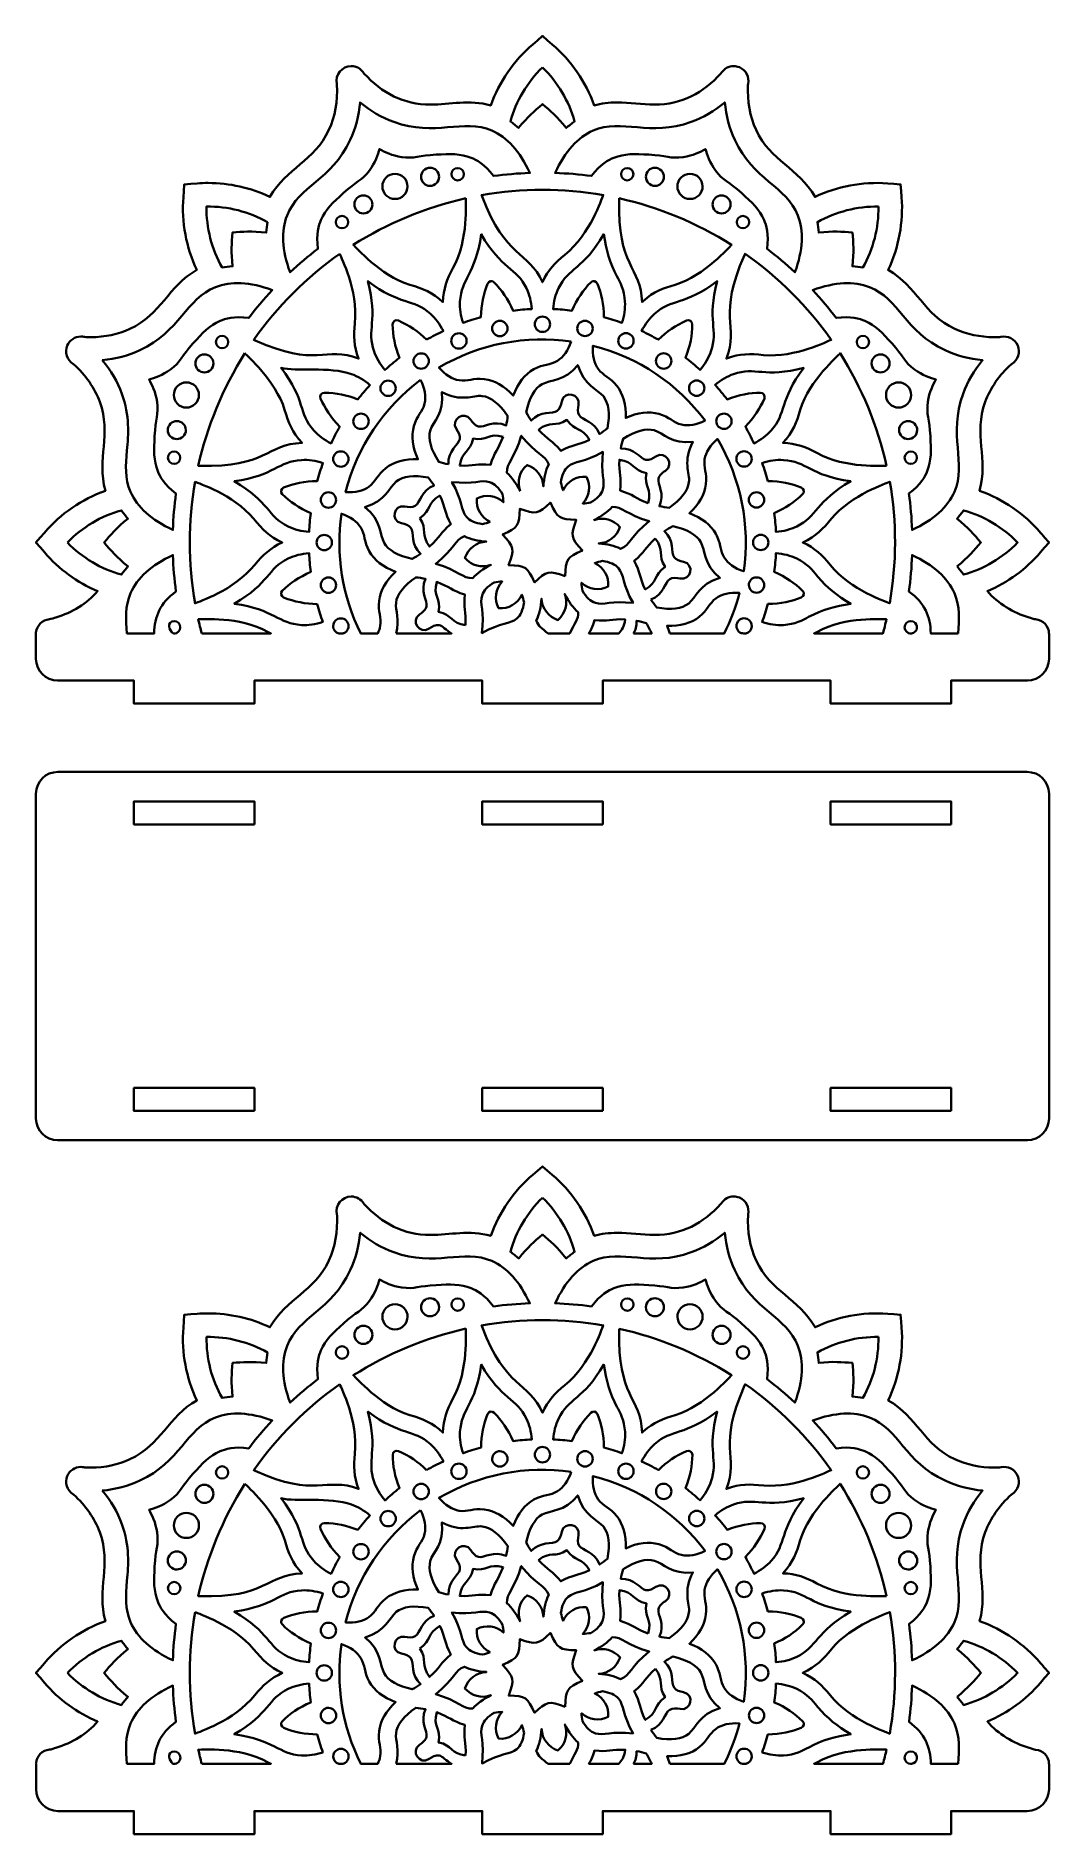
# Model space of a CAD drawing. Header units: inches. Extents: x -3.46 to 2.04, y -9.29 to 0.48.
import ezdxf

# ---------------------------------------------------------------- set-up
doc = ezdxf.new("R2010")
doc.units = ezdxf.units.IN
doc.header["$MEASUREMENT"] = 0
doc.layers.add('0_125in 5 napkin holder', color=7, linetype='Continuous', lineweight=0)

msp = doc.modelspace()

# ---------------------------------------------------------------- linework, layer by layer
at = {"layer": '0_125in 5 napkin holder', "color": 22, "lineweight": 35, "true_color": 0xe52421}
for points, knots in [([(2.0367, -2.7669), (2.0361, -2.7277), (2.0048, -2.6939), (1.9641, -2.6902), (1.9581, -2.6897), (1.9336, -2.6823), (1.929, -2.6808), (1.8416, -2.6537), (1.7619, -2.6067), (1.7021, -2.5374), (1.8131, -2.4904), (1.9119, -2.4185), (1.9911, -2.3264), (1.9911, -2.3264), (2.0131, -2.301), (2.0131, -2.301), (2.0131, -2.301), (2.0369, -2.2734), (2.0369, -2.2734), (2.008, -2.2397), (2.0171, -2.2504), (1.9911, -2.2201), (1.9021, -2.1166), (1.7883, -2.0384), (1.6602, -1.9925), (1.7077, -1.8167), (1.626, -1.6864), (1.6905, -1.5097), (1.7179, -1.4344), (1.7661, -1.3653), (1.8336, -1.3044), (1.8345, -1.3037), (1.8355, -1.3031), (1.8365, -1.3024), (1.869, -1.2815), (1.8818, -1.2403), (1.867, -1.2045), (1.8518, -1.1681), (1.8134, -1.1489), (1.7762, -1.1569), (1.7703, -1.1582), (1.7447, -1.1584), (1.7398, -1.1584), (1.6622, -1.1584), (1.5904, -1.1433), (1.5264, -1.1136), (1.3537, -1.0331), (1.3233, -0.8852), (1.1636, -0.7936), (1.2216, -0.6707), (1.2468, -0.5349), (1.2367, -0.3987), (1.2367, -0.3987), (1.2341, -0.3648), (1.2341, -0.3648), (1.2341, -0.3648), (1.2313, -0.3287), (1.2313, -0.3287), (1.2313, -0.3287), (1.1951, -0.326), (1.1951, -0.326), (1.1951, -0.326), (1.1614, -0.3235), (1.1614, -0.3235), (1.0222, -0.313), (0.8861, -0.3402), (0.7666, -0.3966), (0.6752, -0.2374), (0.5262, -0.2048), (0.4466, -0.0337), (0.4126, 0.0393), (0.3979, 0.1223), (0.4026, 0.2132), (0.4027, 0.2138), (0.4029, 0.2145), (0.4031, 0.2151), (0.4031, 0.2151), (0.4032, 0.2158), (0.4032, 0.2158), (0.4032, 0.2158), (0.4034, 0.2165), (0.4034, 0.2165), (0.4113, 0.254), (0.3912, 0.292), (0.3557, 0.3068), (0.3459, 0.3109), (0.3356, 0.313), (0.325, 0.313), (0.2978, 0.313), (0.2727, 0.2993), (0.2578, 0.2765), (0.2571, 0.2754), (0.2565, 0.2744), (0.2557, 0.2734), (0.1608, 0.1679), (0.0425, 0.1044), (-0.1042, 0.1044), (-0.1721, 0.1044), (-0.2388, 0.1158), (-0.3079, 0.1158), (-0.3533, 0.1158), (-0.3937, 0.1107), (-0.4325, 0.1001), (-0.4783, 0.228), (-0.5565, 0.3418), (-0.66, 0.431), (-0.66, 0.431), (-0.6855, 0.453), (-0.6855, 0.453), (-0.6855, 0.453), (-0.7131, 0.4769), (-0.7131, 0.4769), (-0.7131, 0.4769), (-0.7407, 0.4531), (-0.7407, 0.4531), (-0.7407, 0.4531), (-0.7663, 0.431), (-0.7663, 0.431), (-0.8697, 0.342), (-0.9478, 0.2282), (-0.9939, 0.1001), (-1.111, 0.1322), (-1.2148, 0.1045), (-1.3217, 0.1045), (-1.4675, 0.1045), (-1.5857, 0.1665), (-1.6823, 0.2737), (-1.6827, 0.2743), (-1.683, 0.2749), (-1.6834, 0.2755), (-1.6987, 0.299), (-1.7241, 0.313), (-1.7514, 0.313), (-1.8014, 0.313), (-1.8405, 0.2665), (-1.8295, 0.216), (-1.8294, 0.2155), (-1.8289, 0.2131), (-1.8288, 0.2127), (-1.8241, 0.1219), (-1.8389, 0.039), (-1.8728, -0.0337), (-1.9524, -0.2049), (-2.1017, -0.2378), (-2.1928, -0.3966), (-2.2975, -0.3472), (-2.4128, -0.3213), (-2.5286, -0.3213), (-2.5482, -0.3213), (-2.5681, -0.322), (-2.5877, -0.3235), (-2.5877, -0.3235), (-2.6214, -0.326), (-2.6214, -0.326), (-2.6214, -0.326), (-2.6577, -0.3287), (-2.6577, -0.3287), (-2.6577, -0.3287), (-2.6604, -0.365), (-2.6604, -0.365), (-2.6604, -0.365), (-2.663, -0.3986), (-2.663, -0.3986), (-2.6732, -0.5349), (-2.6479, -0.6707), (-2.5898, -0.7936), (-2.7459, -0.8827), (-2.783, -1.0346), (-2.9528, -1.1137), (-3.0165, -1.1434), (-3.0881, -1.1584), (-3.1657, -1.1584), (-3.1768, -1.1584), (-3.1882, -1.1581), (-3.1996, -1.1575), (-3.2007, -1.1574), (-3.2019, -1.1571), (-3.203, -1.1568), (-3.208, -1.1558), (-3.2137, -1.1552), (-3.2194, -1.1552), (-3.2518, -1.1551), (-3.2809, -1.1746), (-3.2933, -1.2046), (-3.308, -1.2405), (-3.2951, -1.2815), (-3.2627, -1.3025), (-3.2617, -1.3031), (-3.2607, -1.3037), (-3.2598, -1.3044), (-3.1924, -1.3654), (-3.1442, -1.4344), (-3.1167, -1.5097), (-3.0519, -1.6873), (-3.1344, -1.8159), (-3.0865, -1.9926), (-3.2146, -2.0386), (-3.3285, -2.1168), (-3.4174, -2.2201), (-3.4174, -2.2201), (-3.4395, -2.2459), (-3.4395, -2.2459), (-3.4395, -2.2459), (-3.4631, -2.2734), (-3.4631, -2.2734), (-3.4631, -2.2734), (-3.4394, -2.3009), (-3.4394, -2.3009), (-3.4394, -2.3009), (-3.4175, -2.3264), (-3.4175, -2.3264), (-3.3382, -2.4184), (-3.2394, -2.4902), (-3.1287, -2.5373), (-3.1876, -2.6056), (-3.2667, -2.653), (-3.3553, -2.6805), (-3.3599, -2.6819), (-3.3844, -2.6894), (-3.3905, -2.6899), (-3.4283, -2.6933), (-3.4593, -2.723), (-3.463, -2.7623), (-3.4631, -2.7639), (-3.463, -2.7654), (-3.463, -2.7669), (-3.463, -2.7669), (-3.463, -2.9051), (-3.463, -2.9051), (-3.463, -2.9703), (-3.4101, -3.0232), (-3.3449, -3.0232), (-3.3449, -3.0232), (-2.9312, -3.0232), (-2.9312, -3.0232), (-2.9312, -3.0232), (-2.9312, -3.1481), (-2.9312, -3.1481), (-2.9312, -3.1481), (-2.2768, -3.1481), (-2.2768, -3.1481), (-2.2768, -3.1481), (-2.2768, -3.0232), (-2.2768, -3.0232), (-2.2768, -3.0232), (-1.0402, -3.0232), (-1.0402, -3.0232), (-1.0402, -3.0232), (-1.0402, -3.1481), (-1.0402, -3.1481), (-1.0402, -3.1481), (-0.3859, -3.1481), (-0.3859, -3.1481), (-0.3859, -3.1481), (-0.3859, -3.0232), (-0.3859, -3.0232), (-0.3859, -3.0232), (0.8507, -3.0232), (0.8507, -3.0232), (0.8507, -3.0232), (0.8507, -3.1481), (0.8507, -3.1481), (0.8507, -3.1481), (1.5051, -3.1481), (1.5051, -3.1481), (1.5051, -3.1481), (1.5051, -3.0232), (1.5051, -3.0232), (1.5051, -3.0232), (1.9189, -3.0232), (1.9189, -3.0232), (1.9841, -3.0232), (2.037, -2.9703), (2.037, -2.9051), (2.037, -2.9051), (2.037, -2.7669), (2.037, -2.7669), (2.037, -2.7669), (2.0367, -2.7669), (2.0367, -2.7669)], [0, 0, 0, 0, 1, 1, 1, 2, 2, 2, 3, 3, 3, 4, 4, 4, 5, 5, 5, 6, 6, 6, 7, 7, 7, 8, 8, 8, 9, 9, 9, 10, 10, 10, 11, 11, 11, 12, 12, 12, 13, 13, 13, 14, 14, 14, 15, 15, 15, 16, 16, 16, 17, 17, 17, 18, 18, 18, 19, 19, 19, 20, 20, 20, 21, 21, 21, 22, 22, 22, 23, 23, 23, 24, 24, 24, 25, 25, 25, 26, 26, 26, 27, 27, 27, 28, 28, 28, 29, 29, 29, 30, 30, 30, 31, 31, 31, 32, 32, 32, 33, 33, 33, 34, 34, 34, 35, 35, 35, 36, 36, 36, 37, 37, 37, 38, 38, 38, 39, 39, 39, 40, 40, 40, 41, 41, 41, 42, 42, 42, 43, 43, 43, 44, 44, 44, 45, 45, 45, 46, 46, 46, 47, 47, 47, 48, 48, 48, 49, 49, 49, 50, 50, 50, 51, 51, 51, 52, 52, 52, 53, 53, 53, 54, 54, 54, 55, 55, 55, 56, 56, 56, 57, 57, 57, 58, 58, 58, 59, 59, 59, 60, 60, 60, 61, 61, 61, 62, 62, 62, 63, 63, 63, 64, 64, 64, 65, 65, 65, 66, 66, 66, 67, 67, 67, 68, 68, 68, 69, 69, 69, 70, 70, 70, 71, 71, 71, 72, 72, 72, 73, 73, 73, 74, 74, 74, 75, 75, 75, 76, 76, 76, 77, 77, 77, 78, 78, 78, 79, 79, 79, 80, 80, 80, 81, 81, 81, 82, 82, 82, 83, 83, 83, 84, 84, 84, 85, 85, 85, 86, 86, 86, 87, 87, 87, 88, 88, 88, 89, 89, 89, 90, 90, 90, 91, 91, 91, 92, 92, 92, 93, 93, 93, 93]), ([(-0.7131, 0.3064), (-0.6295, 0.2249), (-0.5698, 0.1234), (-0.5386, 0.0127), (-0.5542, 0.0021), (-0.5693, -0.0097), (-0.5838, -0.0228), (-0.6329, 0.0392), (-0.6724, 0.0716), (-0.7131, 0.1067), (-0.7564, 0.0694), (-0.7939, 0.0386), (-0.8425, -0.0227), (-0.857, -0.0097), (-0.872, 0.0021), (-0.8876, 0.0127), (-0.8565, 0.1234), (-0.7968, 0.2249), (-0.7131, 0.3064)], [0, 0, 0, 0, 1, 1, 1, 2, 2, 2, 3, 3, 3, 4, 4, 4, 5, 5, 5, 6, 6, 6, 6]), ([(-2.0999, -0.4974), (-2.0368, -0.3376), (-1.8588, -0.3066), (-1.7569, -0.0876), (-1.7276, -0.0245), (-1.7096, 0.0438), (-1.703, 0.1165), (-1.647, 0.0698), (-1.5859, 0.0341), (-1.5206, 0.0103), (-1.2952, -0.072), (-1.1445, 0.0308), (-0.9883, -0.037), (-0.9052, -0.073), (-0.8359, -0.1502), (-0.7816, -0.2667), (-0.8476, -0.269), (-0.9134, -0.2746), (-0.979, -0.2834), (-1.0254, -0.2202), (-1.075, -0.1949), (-1.1003, -0.1846), (-1.158, -0.161), (-1.2135, -0.1637), (-1.2911, -0.1675), (-1.3821, -0.1719), (-1.4096, -0.1909), (-1.4768, -0.1809), (-1.5297, -0.1731), (-1.571, -0.153), (-1.598, -0.1371), (-1.6058, -0.1674), (-1.6208, -0.2108), (-1.6527, -0.2538), (-1.6931, -0.3084), (-1.726, -0.3143), (-1.7934, -0.3755), (-1.851, -0.4278), (-1.8921, -0.4651), (-1.9163, -0.5226), (-1.9268, -0.5478), (-1.9441, -0.6007), (-1.9322, -0.6782), (-1.9848, -0.7183), (-2.0353, -0.761), (-2.0836, -0.806), (-2.1276, -0.6853), (-2.1331, -0.5816), (-2.0999, -0.4974)], [0, 0, 0, 0, 1, 1, 1, 2, 2, 2, 3, 3, 3, 4, 4, 4, 5, 5, 5, 6, 6, 6, 7, 7, 7, 8, 8, 8, 9, 9, 9, 10, 10, 10, 11, 11, 11, 12, 12, 12, 13, 13, 13, 14, 14, 14, 15, 15, 15, 16, 16, 16, 16]), ([(0.0943, 0.0103), (0.1597, 0.0341), (0.2207, 0.0698), (0.2768, 0.1165), (0.2833, 0.0438), (0.3013, -0.0245), (0.3307, -0.0876), (0.4319, -0.3053), (0.611, -0.3389), (0.6736, -0.4974), (0.7069, -0.5816), (0.7013, -0.6853), (0.6573, -0.806), (0.6091, -0.7609), (0.5586, -0.7183), (0.5059, -0.6782), (0.5178, -0.6007), (0.5006, -0.5477), (0.49, -0.5226), (0.4659, -0.4651), (0.4248, -0.4278), (0.3672, -0.3755), (0.2997, -0.3143), (0.2668, -0.3083), (0.2264, -0.2538), (0.1946, -0.2108), (0.1795, -0.1674), (0.1717, -0.1371), (0.1448, -0.153), (0.1034, -0.173), (0.0505, -0.1809), (-0.0166, -0.1909), (-0.0441, -0.1719), (-0.1351, -0.1675), (-0.2127, -0.1637), (-0.2682, -0.161), (-0.326, -0.1846), (-0.3512, -0.1949), (-0.4008, -0.2202), (-0.4472, -0.2834), (-0.5128, -0.2745), (-0.5787, -0.269), (-0.6446, -0.2667), (-0.5904, -0.1502), (-0.521, -0.073), (-0.438, -0.037), (-0.2806, 0.0313), (-0.1324, -0.0725), (0.0943, 0.0103)], [0, 0, 0, 0, 1, 1, 1, 2, 2, 2, 3, 3, 3, 4, 4, 4, 5, 5, 5, 6, 6, 6, 7, 7, 7, 8, 8, 8, 9, 9, 9, 10, 10, 10, 11, 11, 11, 12, 12, 12, 13, 13, 13, 14, 14, 14, 15, 15, 15, 16, 16, 16, 16]), ([(-1.5401, -0.2768), (-1.5053, -0.2623), (-1.4653, -0.2789), (-1.4509, -0.3137), (-1.4364, -0.3486), (-1.453, -0.3886), (-1.4878, -0.403), (-1.5227, -0.4174), (-1.5627, -0.4009), (-1.5771, -0.366), (-1.5915, -0.3312), (-1.575, -0.2912), (-1.5401, -0.2768)], [0, 0, 0, 0, 1, 1, 1, 2, 2, 2, 3, 3, 3, 4, 4, 4, 4]), ([(-1.3423, -0.2427), (-1.3173, -0.2323), (-1.2886, -0.2442), (-1.2782, -0.2692), (-1.2679, -0.2942), (-1.2797, -0.3229), (-1.3047, -0.3333), (-1.3298, -0.3436), (-1.3584, -0.3318), (-1.3688, -0.3068), (-1.3792, -0.2817), (-1.3673, -0.2531), (-1.3423, -0.2427)], [0, 0, 0, 0, 1, 1, 1, 2, 2, 2, 3, 3, 3, 4, 4, 4, 4]), ([(-1.1864, -0.2426), (-1.1693, -0.2355), (-1.1496, -0.2436), (-1.1426, -0.2607), (-1.1355, -0.2778), (-1.1436, -0.2975), (-1.1607, -0.3046), (-1.1778, -0.3117), (-1.1974, -0.3035), (-1.2045, -0.2864), (-1.2116, -0.2693), (-1.2035, -0.2497), (-1.1864, -0.2426)], [0, 0, 0, 0, 1, 1, 1, 2, 2, 2, 3, 3, 3, 4, 4, 4, 4]), ([(-0.2837, -0.2607), (-0.2766, -0.2436), (-0.257, -0.2355), (-0.2399, -0.2426), (-0.2228, -0.2497), (-0.2146, -0.2693), (-0.2217, -0.2864), (-0.2288, -0.3035), (-0.2484, -0.3116), (-0.2656, -0.3046), (-0.2827, -0.2975), (-0.2908, -0.2778), (-0.2837, -0.2607)], [0, 0, 0, 0, 1, 1, 1, 2, 2, 2, 3, 3, 3, 4, 4, 4, 4]), ([(-0.148, -0.2692), (-0.1377, -0.2442), (-0.109, -0.2323), (-0.084, -0.2427), (-0.059, -0.2531), (-0.0471, -0.2817), (-0.0575, -0.3068), (-0.0678, -0.3318), (-0.0965, -0.3436), (-0.1215, -0.3333), (-0.1465, -0.3229), (-0.1584, -0.2942), (-0.148, -0.2692)], [0, 0, 0, 0, 1, 1, 1, 2, 2, 2, 3, 3, 3, 4, 4, 4, 4]), ([(0.0246, -0.3137), (0.039, -0.2789), (0.079, -0.2623), (0.1139, -0.2768), (0.1487, -0.2912), (0.1653, -0.3312), (0.1508, -0.366), (0.1364, -0.4009), (0.0964, -0.4174), (0.0616, -0.403), (0.0267, -0.3886), (0.0102, -0.3486), (0.0246, -0.3137)], [0, 0, 0, 0, 1, 1, 1, 2, 2, 2, 3, 3, 3, 4, 4, 4, 4]), ([(-1.7041, -0.3926), (-1.6791, -0.3822), (-1.6504, -0.3941), (-1.6401, -0.4191), (-1.6297, -0.4441), (-1.6416, -0.4728), (-1.6666, -0.4832), (-1.6916, -0.4935), (-1.7203, -0.4816), (-1.7306, -0.4566), (-1.741, -0.4316), (-1.7291, -0.4029), (-1.7041, -0.3926)], [0, 0, 0, 0, 1, 1, 1, 2, 2, 2, 3, 3, 3, 4, 4, 4, 4]), ([(-0.5922, -0.7116), (-0.6446, -0.7542), (-0.6831, -0.7941), (-0.7131, -0.8607), (-0.7918, -0.6859), (-0.9128, -0.7341), (-1.0403, -0.3941), (-1.0412, -0.3916), (-1.0424, -0.3894), (-1.0436, -0.3872), (-0.8247, -0.3484), (-0.6024, -0.3482), (-0.3826, -0.3872), (-0.3944, -0.4075), (-0.4493, -0.5953), (-0.5922, -0.7116)], [0, 0, 0, 0, 1, 1, 1, 2, 2, 2, 3, 3, 3, 4, 4, 4, 5, 5, 5, 5]), ([(0.2138, -0.4191), (0.2242, -0.3941), (0.2528, -0.3822), (0.2778, -0.3926), (0.3029, -0.4029), (0.3147, -0.4316), (0.3044, -0.4566), (0.294, -0.4816), (0.2653, -0.4935), (0.2403, -0.4832), (0.2153, -0.4728), (0.2034, -0.4441), (0.2138, -0.4191)], [0, 0, 0, 0, 1, 1, 1, 2, 2, 2, 3, 3, 3, 4, 4, 4, 4]), ([(-2.2062, -0.5335), (-2.2097, -0.552), (-2.212, -0.571), (-2.2131, -0.5905), (-2.2916, -0.5813), (-2.3424, -0.5864), (-2.3961, -0.5904), (-2.4003, -0.6477), (-2.405, -0.6959), (-2.396, -0.7733), (-2.4155, -0.7744), (-2.4345, -0.7767), (-2.453, -0.7802), (-2.5092, -0.6799), (-2.5388, -0.5659), (-2.5373, -0.4492), (-2.4205, -0.4476), (-2.3065, -0.4772), (-2.2062, -0.5335)], [0, 0, 0, 0, 1, 1, 1, 2, 2, 2, 3, 3, 3, 4, 4, 4, 5, 5, 5, 6, 6, 6, 6]), ([(-1.1296, -0.4044), (-1.1324, -0.4266), (-1.1117, -0.6223), (-1.1991, -0.7842), (-1.2313, -0.8439), (-1.2515, -0.8958), (-1.2537, -0.9682), (-1.3107, -0.9147), (-1.359, -0.8966), (-1.4331, -0.8735), (-1.5985, -0.822), (-1.7247, -0.6693), (-1.7402, -0.6573), (-1.5579, -0.5421), (-1.3502, -0.4541), (-1.1296, -0.4044)], [0, 0, 0, 0, 1, 1, 1, 2, 2, 2, 3, 3, 3, 4, 4, 4, 5, 5, 5, 5]), ([(-0.2966, -0.4044), (-0.0846, -0.4521), (0.1243, -0.5374), (0.3139, -0.6573), (0.3007, -0.6676), (0.1703, -0.8226), (0.0068, -0.8735), (-0.0579, -0.8936), (-0.1083, -0.91), (-0.1667, -0.9626), (-0.1687, -0.9644), (-0.1706, -0.9664), (-0.1726, -0.9682), (-0.1783, -0.7758), (-0.3086, -0.7746), (-0.2963, -0.4119), (-0.2962, -0.4094), (-0.2963, -0.4069), (-0.2966, -0.4044)], [0, 0, 0, 0, 1, 1, 1, 2, 2, 2, 3, 3, 3, 4, 4, 4, 5, 5, 5, 6, 6, 6, 6]), ([(1.111, -0.4492), (1.1125, -0.5659), (1.083, -0.6799), (1.0267, -0.7802), (1.0082, -0.7767), (0.9892, -0.7744), (0.9697, -0.7733), (0.9788, -0.695), (0.9738, -0.6441), (0.9698, -0.5904), (0.9126, -0.5861), (0.8644, -0.5814), (0.7868, -0.5904), (0.7857, -0.5709), (0.7835, -0.5519), (0.7799, -0.5335), (0.8802, -0.4772), (0.9942, -0.4477), (1.111, -0.4492)], [0, 0, 0, 0, 1, 1, 1, 2, 2, 2, 3, 3, 3, 4, 4, 4, 5, 5, 5, 6, 6, 6, 6]), ([(-1.8144, -0.5027), (-1.7973, -0.4956), (-1.7777, -0.5038), (-1.7706, -0.5209), (-1.7635, -0.538), (-1.7716, -0.5576), (-1.7888, -0.5647), (-1.8059, -0.5718), (-1.8255, -0.5637), (-1.8326, -0.5465), (-1.8397, -0.5294), (-1.8315, -0.5098), (-1.8144, -0.5027)], [0, 0, 0, 0, 1, 1, 1, 2, 2, 2, 3, 3, 3, 4, 4, 4, 4]), ([(0.3443, -0.5209), (0.3514, -0.5038), (0.371, -0.4956), (0.3882, -0.5027), (0.4053, -0.5098), (0.4134, -0.5294), (0.4063, -0.5465), (0.3992, -0.5637), (0.3796, -0.5718), (0.3625, -0.5647), (0.3454, -0.5576), (0.3372, -0.538), (0.3443, -0.5209)], [0, 0, 0, 0, 1, 1, 1, 2, 2, 2, 3, 3, 3, 4, 4, 4, 4]), ([(-0.8, -0.8932), (-0.784, -0.9266), (-0.7743, -0.9643), (-0.771, -1.0057), (-0.8051, -1.0072), (-0.8392, -1.0102), (-0.8731, -1.0146), (-0.9002, -0.9519), (-0.9344, -0.9022), (-0.9751, -0.8608), (-0.9863, -0.8495), (-1.0056, -0.8534), (-1.0116, -0.8681), (-1.0339, -0.9234), (-1.046, -0.9827), (-1.047, -1.0495), (-1.0798, -1.0585), (-1.1123, -1.0689), (-1.1446, -1.0806), (-1.1574, -1.0409), (-1.163, -1.0022), (-1.161, -0.965), (-1.1544, -0.8385), (-1.0767, -0.822), (-1.046, -0.5996), (-0.9344, -0.7905), (-0.8536, -0.7809), (-0.8, -0.8932)], [0, 0, 0, 0, 1, 1, 1, 2, 2, 2, 3, 3, 3, 4, 4, 4, 5, 5, 5, 6, 6, 6, 7, 7, 7, 8, 8, 8, 9, 9, 9, 9]), ([(-0.2652, -0.965), (-0.2633, -1.0022), (-0.2688, -1.0409), (-0.2817, -1.0806), (-0.314, -1.0689), (-0.3465, -1.0585), (-0.3794, -1.0495), (-0.3803, -0.9806), (-0.3929, -0.922), (-0.4147, -0.8681), (-0.4206, -0.8534), (-0.44, -0.8495), (-0.4511, -0.8608), (-0.4918, -0.9023), (-0.5261, -0.9521), (-0.5531, -1.0146), (-0.5871, -1.0102), (-0.6212, -1.0072), (-0.6553, -1.0057), (-0.6519, -0.9643), (-0.6422, -0.9266), (-0.6263, -0.8932), (-0.5725, -0.7806), (-0.493, -0.7922), (-0.3802, -0.5996), (-0.3688, -0.6825), (-0.3475, -0.7563), (-0.3087, -0.8281), (-0.2917, -0.8596), (-0.2685, -0.9027), (-0.2652, -0.965)], [0, 0, 0, 0, 1, 1, 1, 2, 2, 2, 3, 3, 3, 4, 4, 4, 5, 5, 5, 6, 6, 6, 7, 7, 7, 8, 8, 8, 9, 9, 9, 10, 10, 10, 10]), ([(-1.8131, -0.7059), (-1.8067, -0.73), (-1.7131, -0.8977), (-1.7319, -1.0835), (-1.7388, -1.1505), (-1.7378, -1.2059), (-1.712, -1.2744), (-1.8926, -1.206), (-1.9409, -1.3269), (-2.2733, -1.1758), (-2.2757, -1.1748), (-2.2781, -1.174), (-2.2805, -1.1733), (-2.1531, -0.9911), (-1.9954, -0.8333), (-1.8131, -0.7059)], [0, 0, 0, 0, 1, 1, 1, 2, 2, 2, 3, 3, 3, 4, 4, 4, 5, 5, 5, 5]), ([(0.3843, -0.7131), (0.3854, -0.7107), (0.3862, -0.7083), (0.3868, -0.7059), (0.5691, -0.8333), (0.7269, -0.9911), (0.8543, -1.1733), (0.8361, -1.1782), (0.6596, -1.2712), (0.4877, -1.2556), (0.4118, -1.2487), (0.3608, -1.246), (0.2857, -1.2744), (0.3541, -1.0938), (0.234, -1.0438), (0.3843, -0.7131)], [0, 0, 0, 0, 1, 1, 1, 2, 2, 2, 3, 3, 3, 4, 4, 4, 5, 5, 5, 5]), ([(-3.1029, -1.2834), (-3.0302, -1.2768), (-2.9619, -1.2589), (-2.8988, -1.2295), (-2.6813, -1.1283), (-2.6474, -0.9491), (-2.489, -0.8865), (-2.4048, -0.8533), (-2.3012, -0.8588), (-2.1805, -0.9028), (-2.2255, -0.9511), (-2.2681, -1.0016), (-2.3082, -1.0542), (-2.3857, -1.0424), (-2.4387, -1.0596), (-2.4638, -1.0701), (-2.5213, -1.0943), (-2.5587, -1.1354), (-2.6109, -1.193), (-2.6721, -1.2604), (-2.6781, -1.2933), (-2.7326, -1.3337), (-2.7756, -1.3656), (-2.819, -1.3806), (-2.8493, -1.3884), (-2.8334, -1.4154), (-2.8134, -1.4567), (-2.8055, -1.5096), (-2.7955, -1.5768), (-2.8145, -1.6043), (-2.8189, -1.6953), (-2.8227, -1.7729), (-2.8254, -1.8284), (-2.8018, -1.8861), (-2.7915, -1.9114), (-2.7662, -1.961), (-2.703, -2.0074), (-2.7119, -2.073), (-2.7175, -2.1388), (-2.7197, -2.2048), (-2.8362, -2.1505), (-2.9134, -2.0812), (-2.9495, -1.9981), (-2.9817, -1.9238), (-2.9758, -1.8545), (-2.969, -1.7742), (-2.9615, -1.6859), (-2.9529, -1.5858), (-2.9967, -1.4658), (-3.0206, -1.4005), (-3.0562, -1.3394), (-3.1029, -1.2834)], [0, 0, 0, 0, 1, 1, 1, 2, 2, 2, 3, 3, 3, 4, 4, 4, 5, 5, 5, 6, 6, 6, 7, 7, 7, 8, 8, 8, 9, 9, 9, 10, 10, 10, 11, 11, 11, 12, 12, 12, 13, 13, 13, 14, 14, 14, 15, 15, 15, 16, 16, 16, 17, 17, 17, 17]), ([(-1.3423, -1.172), (-1.3872, -1.1283), (-1.4374, -1.0934), (-1.4957, -1.0686), (-1.5103, -1.0624), (-1.5268, -1.0734), (-1.5266, -1.0893), (-1.5261, -1.1486), (-1.5149, -1.2073), (-1.4898, -1.2705), (-1.5169, -1.2915), (-1.5431, -1.3135), (-1.5682, -1.3365), (-1.5952, -1.3047), (-1.6152, -1.2711), (-1.6276, -1.236), (-1.6689, -1.1193), (-1.605, -1.0694), (-1.6612, -0.8544), (-1.4835, -0.9891), (-1.4158, -0.9466), (-1.3215, -1.0315), (-1.2938, -1.0564), (-1.2704, -1.0877), (-1.2514, -1.1249), (-1.2825, -1.1395), (-1.3129, -1.1552), (-1.3423, -1.172)], [0, 0, 0, 0, 1, 1, 1, 2, 2, 2, 3, 3, 3, 4, 4, 4, 5, 5, 5, 6, 6, 6, 7, 7, 7, 8, 8, 8, 9, 9, 9, 9]), ([(0.2014, -1.236), (0.189, -1.2709), (0.1692, -1.3044), (0.1423, -1.336), (0.1171, -1.313), (0.0909, -1.2911), (0.0638, -1.2701), (0.0894, -1.2056), (0.0999, -1.1463), (0.1004, -1.0893), (0.1005, -1.0734), (0.0841, -1.0624), (0.0695, -1.0686), (0.011, -1.0934), (-0.039, -1.1283), (-0.0839, -1.1719), (-0.1134, -1.1551), (-0.1438, -1.1394), (-0.1749, -1.1249), (-0.1559, -1.0877), (-0.1324, -1.0564), (-0.1047, -1.0315), (-0.0103, -0.9465), (0.057, -0.9892), (0.2349, -0.8544), (0.1787, -1.0696), (0.2432, -1.1177), (0.2014, -1.236)], [0, 0, 0, 0, 1, 1, 1, 2, 2, 2, 3, 3, 3, 4, 4, 4, 5, 5, 5, 6, 6, 6, 7, 7, 7, 8, 8, 8, 9, 9, 9, 9]), ([(1.0628, -0.8865), (1.2226, -0.9496), (1.2536, -1.1277), (1.4726, -1.2295), (1.5356, -1.2589), (1.604, -1.2768), (1.6766, -1.2834), (1.6299, -1.3394), (1.5943, -1.4005), (1.5705, -1.4658), (1.4881, -1.6914), (1.591, -1.8418), (1.5232, -1.9981), (1.4872, -2.0812), (1.4099, -2.1505), (1.2935, -2.2048), (1.2912, -2.1388), (1.2856, -2.073), (1.2767, -2.0074), (1.34, -1.961), (1.3652, -1.9114), (1.3756, -1.8862), (1.3992, -1.8284), (1.3965, -1.7729), (1.3927, -1.6953), (1.3883, -1.6043), (1.3692, -1.5768), (1.3792, -1.5096), (1.3871, -1.4567), (1.4071, -1.4154), (1.4231, -1.3884), (1.3927, -1.3807), (1.3494, -1.3656), (1.3064, -1.3338), (1.2518, -1.2933), (1.2459, -1.2605), (1.1846, -1.193), (1.1324, -1.1354), (1.0951, -1.0943), (1.0375, -1.0701), (1.0124, -1.0596), (0.9595, -1.0424), (0.8819, -1.0543), (0.8418, -1.0016), (0.7992, -0.9511), (0.7542, -0.9029), (0.8749, -0.8589), (0.9785, -0.8533), (1.0628, -0.8865)], [0, 0, 0, 0, 1, 1, 1, 2, 2, 2, 3, 3, 3, 4, 4, 4, 5, 5, 5, 6, 6, 6, 7, 7, 7, 8, 8, 8, 9, 9, 9, 10, 10, 10, 11, 11, 11, 12, 12, 12, 13, 13, 13, 14, 14, 14, 15, 15, 15, 16, 16, 16, 16]), ([(-0.9527, -1.0703), (-0.9301, -1.0658), (-0.9082, -1.0805), (-0.9037, -1.1031), (-0.8992, -1.1257), (-0.9138, -1.1477), (-0.9365, -1.1522), (-0.9591, -1.1567), (-0.981, -1.142), (-0.9855, -1.1194), (-0.99, -1.0968), (-0.9753, -1.0748), (-0.9527, -1.0703)], [0, 0, 0, 0, 1, 1, 1, 2, 2, 2, 3, 3, 3, 4, 4, 4, 4]), ([(-0.7552, -1.0884), (-0.7552, -1.0654), (-0.7365, -1.0467), (-0.7134, -1.0467), (-0.6904, -1.0467), (-0.6717, -1.0654), (-0.6717, -1.0884), (-0.6717, -1.1115), (-0.6904, -1.1302), (-0.7134, -1.1302), (-0.7365, -1.1302), (-0.7552, -1.1115), (-0.7552, -1.0884)], [0, 0, 0, 0, 1, 1, 1, 2, 2, 2, 3, 3, 3, 4, 4, 4, 4]), ([(-0.5232, -1.103), (-0.5187, -1.0804), (-0.4967, -1.0657), (-0.4741, -1.0702), (-0.4515, -1.0747), (-0.4369, -1.0967), (-0.4414, -1.1193), (-0.4458, -1.1419), (-0.4678, -1.1566), (-0.4904, -1.1521), (-0.513, -1.1476), (-0.5277, -1.1256), (-0.5232, -1.103)], [0, 0, 0, 0, 1, 1, 1, 2, 2, 2, 3, 3, 3, 4, 4, 4, 4]), ([(-2.4837, -1.172), (-2.4766, -1.1549), (-2.457, -1.1468), (-2.4399, -1.1538), (-2.4228, -1.1609), (-2.4146, -1.1806), (-2.4217, -1.1977), (-2.4288, -1.2148), (-2.4484, -1.2229), (-2.4655, -1.2158), (-2.4827, -1.2087), (-2.4908, -1.1891), (-2.4837, -1.172)], [0, 0, 0, 0, 1, 1, 1, 2, 2, 2, 3, 3, 3, 4, 4, 4, 4]), ([(-0.557, -1.1813), (-0.5739, -1.2309), (-0.5992, -1.2664), (-0.6323, -1.287), (-0.671, -1.3111), (-0.708, -1.3034), (-0.7598, -1.3325), (-0.809, -1.3601), (-0.8463, -1.408), (-0.8716, -1.4754), (-0.9208, -1.4227), (-0.9737, -1.3927), (-1.0297, -1.386), (-1.0897, -1.3788), (-1.1191, -1.4004), (-1.1649, -1.3928), (-1.2035, -1.3864), (-1.2406, -1.3632), (-1.2753, -1.3236), (-1.0564, -1.194), (-0.8019, -1.1466), (-0.557, -1.1813)], [0, 0, 0, 0, 1, 1, 1, 2, 2, 2, 3, 3, 3, 4, 4, 4, 5, 5, 5, 6, 6, 6, 7, 7, 7, 7]), ([(-1.1828, -1.1402), (-1.1615, -1.1314), (-1.1371, -1.1415), (-1.1283, -1.1628), (-1.1195, -1.1841), (-1.1296, -1.2085), (-1.1509, -1.2173), (-1.1722, -1.2261), (-1.1966, -1.216), (-1.2054, -1.1947), (-1.2142, -1.1734), (-1.2041, -1.149), (-1.1828, -1.1402)], [0, 0, 0, 0, 1, 1, 1, 2, 2, 2, 3, 3, 3, 4, 4, 4, 4]), ([(-0.2986, -1.1625), (-0.2897, -1.1413), (-0.2653, -1.1311), (-0.244, -1.14), (-0.2227, -1.1488), (-0.2126, -1.1732), (-0.2214, -1.1945), (-0.2303, -1.2158), (-0.2547, -1.2259), (-0.276, -1.2171), (-0.2973, -1.2083), (-0.3074, -1.1838), (-0.2986, -1.1625)], [0, 0, 0, 0, 1, 1, 1, 2, 2, 2, 3, 3, 3, 4, 4, 4, 4]), ([(1.0136, -1.1538), (1.0307, -1.1468), (1.0504, -1.1549), (1.0574, -1.172), (1.0645, -1.1891), (1.0564, -1.2087), (1.0393, -1.2158), (1.0222, -1.2229), (1.0025, -1.2148), (0.9955, -1.1977), (0.9884, -1.1806), (0.9965, -1.1609), (1.0136, -1.1538)], [0, 0, 0, 0, 1, 1, 1, 2, 2, 2, 3, 3, 3, 4, 4, 4, 4]), ([(-2.5033, -1.3198), (-2.5136, -1.3449), (-2.5423, -1.3567), (-2.5673, -1.3464), (-2.5923, -1.336), (-2.6042, -1.3073), (-2.5938, -1.2823), (-2.5835, -1.2573), (-2.5548, -1.2454), (-2.5298, -1.2558), (-2.5048, -1.2661), (-2.4929, -1.2948), (-2.5033, -1.3198)], [0, 0, 0, 0, 1, 1, 1, 2, 2, 2, 3, 3, 3, 4, 4, 4, 4]), ([(-2.3291, -1.2462), (-2.3188, -1.2595), (-2.1638, -1.3899), (-2.1129, -1.5533), (-2.0913, -1.623), (-2.074, -1.6734), (-2.0182, -1.7327), (-2.2122, -1.7386), (-2.2105, -1.8688), (-2.5745, -1.8564), (-2.5771, -1.8564), (-2.5796, -1.8566), (-2.582, -1.8569), (-2.5345, -1.6456), (-2.4495, -1.4366), (-2.3291, -1.2462)], [0, 0, 0, 0, 1, 1, 1, 2, 2, 2, 3, 3, 3, 4, 4, 4, 5, 5, 5, 5]), ([(-1.3485, -1.323), (-1.3676, -1.3358), (-1.3936, -1.3307), (-1.4064, -1.3115), (-1.4192, -1.2923), (-1.414, -1.2664), (-1.3948, -1.2536), (-1.3757, -1.2408), (-1.3498, -1.246), (-1.337, -1.2651), (-1.3241, -1.2843), (-1.3293, -1.3102), (-1.3485, -1.323)], [0, 0, 0, 0, 1, 1, 1, 2, 2, 2, 3, 3, 3, 4, 4, 4, 4]), ([(-0.3096, -1.4221), (-0.3469, -1.3744), (-0.383, -1.369), (-0.41, -1.3312), (-0.4327, -1.2995), (-0.4425, -1.2569), (-0.4391, -1.2047), (-0.1905, -1.268), (0.0211, -1.4136), (0.17, -1.6113), (0.1228, -1.6346), (0.0796, -1.6419), (0.0414, -1.633), (-0.0029, -1.6227), (-0.0237, -1.5911), (-0.0809, -1.5751), (-0.1351, -1.5598), (-0.1955, -1.5673), (-0.261, -1.5971), (-0.2586, -1.5251), (-0.2747, -1.4664), (-0.3096, -1.4221)], [0, 0, 0, 0, 1, 1, 1, 2, 2, 2, 3, 3, 3, 4, 4, 4, 5, 5, 5, 6, 6, 6, 7, 7, 7, 7]), ([(-0.0898, -1.2648), (-0.077, -1.2456), (-0.0511, -1.2404), (-0.0319, -1.2532), (-0.0128, -1.2661), (-0.0076, -1.292), (-0.0204, -1.3111), (-0.0332, -1.3303), (-0.0591, -1.3355), (-0.0783, -1.3227), (-0.0975, -1.3098), (-0.1026, -1.2839), (-0.0898, -1.2648)], [0, 0, 0, 0, 1, 1, 1, 2, 2, 2, 3, 3, 3, 4, 4, 4, 4]), ([(1.1554, -1.8568), (1.134, -1.8543), (0.937, -1.8741), (0.7759, -1.7873), (0.716, -1.755), (0.6647, -1.7351), (0.5919, -1.7327), (0.6481, -1.6732), (0.6656, -1.6204), (0.6867, -1.5533), (0.7382, -1.3879), (0.8909, -1.2617), (0.9028, -1.2462), (1.0197, -1.431), (1.1065, -1.6382), (1.1554, -1.8568)], [0, 0, 0, 0, 1, 1, 1, 2, 2, 2, 3, 3, 3, 4, 4, 4, 5, 5, 5, 5]), ([(1.1411, -1.3464), (1.116, -1.3567), (1.0874, -1.3449), (1.077, -1.3198), (1.0666, -1.2948), (1.0785, -1.2661), (1.1035, -1.2558), (1.1285, -1.2454), (1.1572, -1.2573), (1.1676, -1.2823), (1.1779, -1.3073), (1.1661, -1.336), (1.1411, -1.3464)], [0, 0, 0, 0, 1, 1, 1, 2, 2, 2, 3, 3, 3, 4, 4, 4, 4]), ([(-1.7156, -1.4967), (-1.7742, -1.4733), (-1.834, -1.4604), (-1.8971, -1.4598), (-1.913, -1.4597), (-1.924, -1.4761), (-1.9178, -1.4907), (-1.8952, -1.544), (-1.8623, -1.595), (-1.814, -1.6446), (-1.8309, -1.6742), (-1.8466, -1.7045), (-1.861, -1.7353), (-1.8984, -1.7163), (-1.9299, -1.6927), (-1.955, -1.6649), (-2.0405, -1.5698), (-1.9955, -1.5054), (-2.132, -1.3252), (-2.0517, -1.3462), (-1.8698, -1.3166), (-1.7504, -1.3588), (-1.7153, -1.3712), (-1.6816, -1.3913), (-1.6498, -1.4184), (-1.6728, -1.4437), (-1.6948, -1.4698), (-1.7156, -1.4967)], [0, 0, 0, 0, 1, 1, 1, 2, 2, 2, 3, 3, 3, 4, 4, 4, 5, 5, 5, 6, 6, 6, 7, 7, 7, 8, 8, 8, 9, 9, 9, 9]), ([(-0.5135, -1.5828), (-0.5234, -1.568), (-0.521, -1.5436), (-0.5172, -1.5258), (-0.5045, -1.4653), (-0.5965, -1.446), (-0.6081, -1.5078), (-0.6114, -1.5257), (-0.6185, -1.5491), (-0.6333, -1.559), (-0.66, -1.5768), (-0.7239, -1.5565), (-0.7741, -1.6114), (-0.784, -1.5969), (-0.7933, -1.5817), (-0.8018, -1.5661), (-0.7848, -1.4877), (-0.7554, -1.4363), (-0.7145, -1.4133), (-0.6723, -1.3896), (-0.5937, -1.4011), (-0.5213, -1.3096), (-0.4893, -1.4217), (-0.4122, -1.4415), (-0.3824, -1.4794), (-0.3534, -1.5162), (-0.346, -1.5746), (-0.3601, -1.6531), (-0.374, -1.6646), (-0.3886, -1.6751), (-0.4036, -1.6849), (-0.4293, -1.6144), (-0.4954, -1.61), (-0.5135, -1.5828)], [0, 0, 0, 0, 1, 1, 1, 2, 2, 2, 3, 3, 3, 4, 4, 4, 5, 5, 5, 6, 6, 6, 7, 7, 7, 8, 8, 8, 9, 9, 9, 10, 10, 10, 11, 11, 11, 11]), ([(0.4709, -1.4598), (0.412, -1.4603), (0.3534, -1.4714), (0.2901, -1.4965), (0.2691, -1.4693), (0.2471, -1.4431), (0.2241, -1.4178), (0.2557, -1.391), (0.2893, -1.3711), (0.3242, -1.3588), (0.4416, -1.3173), (0.4916, -1.3812), (0.7057, -1.3252), (0.5714, -1.5025), (0.6126, -1.5716), (0.5287, -1.6649), (0.5038, -1.6926), (0.4724, -1.716), (0.4353, -1.735), (0.4207, -1.704), (0.4051, -1.6736), (0.3883, -1.644), (0.4361, -1.5948), (0.4689, -1.5442), (0.4915, -1.4907), (0.4977, -1.4761), (0.4868, -1.4597), (0.4709, -1.4598)], [0, 0, 0, 0, 1, 1, 1, 2, 2, 2, 3, 3, 3, 4, 4, 4, 5, 5, 5, 6, 6, 6, 7, 7, 7, 8, 8, 8, 9, 9, 9, 9]), ([(-2.5834, -1.4986), (-2.5979, -1.5335), (-2.6378, -1.55), (-2.6727, -1.5356), (-2.7075, -1.5211), (-2.7241, -1.4812), (-2.7096, -1.4463), (-2.6952, -1.4114), (-2.6552, -1.3949), (-2.6204, -1.4093), (-2.5855, -1.4238), (-2.569, -1.4637), (-2.5834, -1.4986)], [0, 0, 0, 0, 1, 1, 1, 2, 2, 2, 3, 3, 3, 4, 4, 4, 4]), ([(-1.375, -1.3903), (-1.3518, -1.4374), (-1.3445, -1.4806), (-1.3534, -1.5188), (-1.3637, -1.5631), (-1.3953, -1.5838), (-1.4113, -1.6411), (-1.4266, -1.6953), (-1.4191, -1.7557), (-1.3894, -1.8212), (-1.4614, -1.8187), (-1.52, -1.8349), (-1.5643, -1.8698), (-1.6119, -1.907), (-1.6176, -1.9433), (-1.6552, -1.9702), (-1.687, -1.9929), (-1.7295, -2.0026), (-1.7818, -1.9993), (-1.7197, -1.7554), (-1.5766, -1.5416), (-1.375, -1.3903)], [0, 0, 0, 0, 1, 1, 1, 2, 2, 2, 3, 3, 3, 4, 4, 4, 5, 5, 5, 6, 6, 6, 7, 7, 7, 7]), ([(-1.5217, -1.4652), (-1.5379, -1.4815), (-1.5644, -1.4815), (-1.5807, -1.4652), (-1.597, -1.4489), (-1.597, -1.4225), (-1.5807, -1.4062), (-1.5644, -1.3899), (-1.5379, -1.3899), (-1.5217, -1.4062), (-1.5054, -1.4225), (-1.5054, -1.4489), (-1.5217, -1.4652)], [0, 0, 0, 0, 1, 1, 1, 2, 2, 2, 3, 3, 3, 4, 4, 4, 4]), ([(-1.224, -1.8483), (-1.2415, -1.8451), (-1.2589, -1.8408), (-1.276, -1.8356), (-1.3193, -1.7683), (-1.3349, -1.7113), (-1.3222, -1.6661), (-1.3081, -1.6159), (-1.2452, -1.5733), (-1.2589, -1.4562), (-1.1564, -1.5133), (-1.0897, -1.4721), (-1.0406, -1.478), (-0.9943, -1.4835), (-0.9477, -1.5195), (-0.9022, -1.5848), (-0.9041, -1.603), (-0.9067, -1.6209), (-0.9104, -1.6385), (-0.9792, -1.6066), (-1.0277, -1.6504), (-1.0602, -1.6439), (-1.0777, -1.6404), (-1.0932, -1.6215), (-1.1031, -1.6062), (-1.137, -1.5544), (-1.2156, -1.6058), (-1.1802, -1.6577), (-1.1699, -1.6727), (-1.1583, -1.6943), (-1.1618, -1.7117), (-1.1681, -1.7436), (-1.2274, -1.7732), (-1.224, -1.8483)], [0, 0, 0, 0, 1, 1, 1, 2, 2, 2, 3, 3, 3, 4, 4, 4, 5, 5, 5, 6, 6, 6, 7, 7, 7, 8, 8, 8, 9, 9, 9, 10, 10, 10, 11, 11, 11, 11]), ([(0.0949, -1.4057), (0.1112, -1.3894), (0.1377, -1.3894), (0.154, -1.4057), (0.1703, -1.422), (0.1703, -1.4485), (0.154, -1.4648), (0.1377, -1.4811), (0.1113, -1.4811), (0.0949, -1.4648), (0.0787, -1.4485), (0.0787, -1.422), (0.0949, -1.4057)], [0, 0, 0, 0, 1, 1, 1, 2, 2, 2, 3, 3, 3, 4, 4, 4, 4]), ([(1.2464, -1.5356), (1.2116, -1.55), (1.1716, -1.5335), (1.1572, -1.4986), (1.1427, -1.4637), (1.1593, -1.4238), (1.1941, -1.4093), (1.229, -1.3949), (1.269, -1.4114), (1.2834, -1.4463), (1.2978, -1.4812), (1.2813, -1.5211), (1.2464, -1.5356)], [0, 0, 0, 0, 1, 1, 1, 2, 2, 2, 3, 3, 3, 4, 4, 4, 4]), ([(-2.6797, -1.6176), (-2.6547, -1.628), (-2.6428, -1.6567), (-2.6531, -1.6817), (-2.6635, -1.7067), (-2.6922, -1.7186), (-2.7172, -1.7082), (-2.7422, -1.6978), (-2.7541, -1.6692), (-2.7437, -1.6442), (-2.7334, -1.6191), (-2.7047, -1.6073), (-2.6797, -1.6176)], [0, 0, 0, 0, 1, 1, 1, 2, 2, 2, 3, 3, 3, 4, 4, 4, 4]), ([(-1.6638, -1.6385), (-1.6766, -1.6576), (-1.7025, -1.6628), (-1.7217, -1.65), (-1.7408, -1.6372), (-1.746, -1.6113), (-1.7332, -1.5921), (-1.7204, -1.5729), (-1.6944, -1.5678), (-1.6753, -1.5806), (-1.6561, -1.5934), (-1.651, -1.6193), (-1.6638, -1.6385)], [0, 0, 0, 0, 1, 1, 1, 2, 2, 2, 3, 3, 3, 4, 4, 4, 4]), ([(-0.7352, -1.6607), (-0.6723, -1.611), (-0.644, -1.6495), (-0.5807, -1.6074), (-0.5376, -1.6716), (-0.4979, -1.6451), (-0.4582, -1.7157), (-0.527, -1.7481), (-0.549, -1.7401), (-0.614, -1.7753), (-0.6606, -1.718), (-0.6841, -1.7168), (-0.7352, -1.6607)], [0, 0, 0, 0, 1, 1, 1, 2, 2, 2, 3, 3, 3, 4, 4, 4, 4]), ([(0.0821, -1.9458), (0.0766, -1.9922), (0.0406, -2.0387), (-0.0246, -2.0842), (-0.0428, -2.0824), (-0.0607, -2.0797), (-0.0784, -2.076), (-0.0464, -2.0072), (-0.0902, -1.9587), (-0.0837, -1.9262), (-0.0803, -1.9088), (-0.0614, -1.8932), (-0.0461, -1.8833), (0.0057, -1.8494), (-0.0456, -1.7708), (-0.0975, -1.8062), (-0.1126, -1.8165), (-0.1341, -1.8281), (-0.1516, -1.8246), (-0.1835, -1.8183), (-0.2131, -1.759), (-0.2881, -1.7624), (-0.2849, -1.7449), (-0.2806, -1.7275), (-0.2755, -1.7104), (-0.2081, -1.6671), (-0.1511, -1.6515), (-0.1059, -1.6642), (-0.0557, -1.6783), (-0.0132, -1.7413), (0.1039, -1.7276), (0.0468, -1.83), (0.088, -1.8967), (0.0821, -1.9458)], [0, 0, 0, 0, 1, 1, 1, 2, 2, 2, 3, 3, 3, 4, 4, 4, 5, 5, 5, 6, 6, 6, 7, 7, 7, 8, 8, 8, 9, 9, 9, 10, 10, 10, 11, 11, 11, 11]), ([(0.295, -1.6495), (0.2759, -1.6623), (0.25, -1.6571), (0.2372, -1.638), (0.2244, -1.6188), (0.2295, -1.5929), (0.2487, -1.5801), (0.2678, -1.5673), (0.2938, -1.5724), (0.3066, -1.5916), (0.3194, -1.6107), (0.3142, -1.6367), (0.295, -1.6495)], [0, 0, 0, 0, 1, 1, 1, 2, 2, 2, 3, 3, 3, 4, 4, 4, 4]), ([(1.3175, -1.6442), (1.3278, -1.6692), (1.3159, -1.6978), (1.2909, -1.7082), (1.2659, -1.7186), (1.2372, -1.7067), (1.2269, -1.6817), (1.2165, -1.6567), (1.2284, -1.628), (1.2534, -1.6176), (1.2784, -1.6073), (1.3071, -1.6191), (1.3175, -1.6442)], [0, 0, 0, 0, 1, 1, 1, 2, 2, 2, 3, 3, 3, 4, 4, 4, 4]), ([(-0.9272, -1.6988), (-0.9529, -1.7703), (-0.9741, -1.7802), (-0.9952, -1.8512), (-1.0686, -1.8435), (-1.0861, -1.8593), (-1.162, -1.8557), (-1.1525, -1.7761), (-1.1053, -1.7834), (-1.0903, -1.7088), (-1.0145, -1.7237), (-1.0051, -1.6768), (-0.9272, -1.6988)], [0, 0, 0, 0, 1, 1, 1, 2, 2, 2, 3, 3, 3, 4, 4, 4, 4]), ([(-0.8345, -1.9937), (-0.8346, -1.9937), (-0.8346, -1.9937), (-0.8346, -1.9937), (-0.855, -1.9518), (-0.8791, -1.9189), (-0.9065, -1.8949), (-0.9104, -1.8406), (-0.8637, -1.818), (-0.8286, -1.6934), (-0.7501, -1.793), (-0.6964, -1.7992), (-0.6795, -1.8497), (-0.6958, -1.8824), (-0.7054, -1.9221), (-0.7081, -1.9686), (-0.7082, -1.9687), (-0.7082, -1.9687), (-0.7082, -1.9688), (-0.71, -1.9148), (-0.7458, -1.8684), (-0.7969, -1.8525), (-0.8375, -1.8862), (-0.8536, -1.9423), (-0.8345, -1.9937)], [0, 0, 0, 0, 1, 1, 1, 2, 2, 2, 3, 3, 3, 4, 4, 4, 5, 5, 5, 6, 6, 6, 7, 7, 7, 8, 8, 8, 8]), ([(0.1741, -1.9567), (0.1812, -1.8968), (0.1598, -1.8668), (0.1673, -1.8215), (0.1738, -1.7828), (0.1971, -1.7457), (0.2368, -1.7109), (0.3653, -1.9271), (0.4146, -2.1803), (0.3794, -2.4296), (0.3296, -2.4127), (0.2938, -2.3874), (0.2731, -2.3541), (0.2613, -2.335), (0.2577, -2.3192), (0.2532, -2.2991), (0.2485, -2.2779), (0.243, -2.254), (0.2276, -2.2266), (0.2001, -2.1775), (0.1522, -2.1401), (0.0848, -2.1148), (0.1374, -2.0656), (0.1675, -2.0127), (0.1741, -1.9567)], [0, 0, 0, 0, 1, 1, 1, 2, 2, 2, 3, 3, 3, 4, 4, 4, 5, 5, 5, 6, 6, 6, 7, 7, 7, 8, 8, 8, 8]), ([(-2.7438, -1.8), (-2.7368, -1.7829), (-2.7171, -1.7748), (-2.7, -1.7819), (-2.6829, -1.789), (-2.6748, -1.8086), (-2.6819, -1.8257), (-2.6889, -1.8428), (-2.7086, -1.851), (-2.7257, -1.8439), (-2.7428, -1.8368), (-2.7509, -1.8172), (-2.7438, -1.8)], [0, 0, 0, 0, 1, 1, 1, 2, 2, 2, 3, 3, 3, 4, 4, 4, 4]), ([(-2.1256, -2.0113), (-2.0844, -2.0518), (-2.0347, -2.0863), (-1.9711, -2.1136), (-1.9754, -2.1474), (-1.9784, -2.1814), (-1.98, -2.2155), (-2.0216, -2.2122), (-2.0596, -2.2025), (-2.0933, -2.1864), (-2.2076, -2.1319), (-2.1931, -2.0538), (-2.3868, -1.9404), (-2.1656, -1.9099), (-2.1478, -1.832), (-2.0214, -1.8254), (-1.9841, -1.8234), (-1.9451, -1.8291), (-1.9052, -1.842), (-1.9168, -1.8741), (-1.9271, -1.9066), (-1.9361, -1.9395), (-2.0044, -1.9404), (-2.0632, -1.9525), (-2.1183, -1.9748), (-2.133, -1.9808), (-2.1369, -2.0002), (-2.1256, -2.0113)], [0, 0, 0, 0, 1, 1, 1, 2, 2, 2, 3, 3, 3, 4, 4, 4, 5, 5, 5, 6, 6, 6, 7, 7, 7, 8, 8, 8, 9, 9, 9, 9]), ([(-1.8465, -1.8042), (-1.8376, -1.7829), (-1.8132, -1.7728), (-1.7919, -1.7816), (-1.7706, -1.7904), (-1.7605, -1.8148), (-1.7693, -1.8361), (-1.7782, -1.8574), (-1.8026, -1.8675), (-1.8239, -1.8587), (-1.8452, -1.8499), (-1.8553, -1.8255), (-1.8465, -1.8042)], [0, 0, 0, 0, 1, 1, 1, 2, 2, 2, 3, 3, 3, 4, 4, 4, 4]), ([(-0.4749, -1.9165), (-0.5275, -1.9117), (-0.5786, -1.9401), (-0.6013, -1.9897), (-0.6061, -1.9761), (-0.6101, -1.9622), (-0.6133, -1.9481), (-0.6076, -1.9075), (-0.5943, -1.878), (-0.5734, -1.8599), (-0.54, -1.8312), (-0.4867, -1.8387), (-0.3848, -1.7816), (-0.3983, -1.8966), (-0.3712, -1.9442), (-0.3849, -1.9859), (-0.3937, -2.0122), (-0.416, -2.0359), (-0.4516, -2.0567), (-0.4656, -2.0592), (-0.4799, -2.0607), (-0.4943, -2.0614), (-0.4576, -2.0221), (-0.4499, -1.964), (-0.4749, -1.9165)], [0, 0, 0, 0, 1, 1, 1, 2, 2, 2, 3, 3, 3, 4, 4, 4, 5, 5, 5, 6, 6, 6, 7, 7, 7, 8, 8, 8, 8]), ([(-0.1387, -2.0593), (-0.2101, -2.0335), (-0.22, -2.0123), (-0.291, -1.9912), (-0.2834, -1.9178), (-0.2991, -1.9004), (-0.2955, -1.8244), (-0.2159, -1.8339), (-0.2232, -1.8811), (-0.1487, -1.8961), (-0.1635, -1.9719), (-0.1167, -1.9813), (-0.1387, -2.0593)], [0, 0, 0, 0, 1, 1, 1, 2, 2, 2, 3, 3, 3, 4, 4, 4, 4]), ([(0.3428, -1.8356), (0.334, -1.8143), (0.3441, -1.7898), (0.3654, -1.781), (0.3867, -1.7722), (0.4111, -1.7823), (0.42, -1.8036), (0.4288, -1.8249), (0.4187, -1.8493), (0.3974, -1.8581), (0.3761, -1.867), (0.3517, -1.8568), (0.3428, -1.8356)], [0, 0, 0, 0, 1, 1, 1, 2, 2, 2, 3, 3, 3, 4, 4, 4, 4]), ([(0.6921, -1.9748), (0.6382, -1.9531), (0.5793, -1.9404), (0.5106, -1.9394), (0.5016, -1.9066), (0.4912, -1.8741), (0.4795, -1.8418), (0.5192, -1.829), (0.558, -1.8234), (0.5952, -1.8254), (0.7219, -1.8321), (0.7375, -1.9096), (0.9605, -1.9404), (0.7703, -2.0517), (0.7784, -2.1332), (0.667, -2.1864), (0.6336, -2.2024), (0.5958, -2.2121), (0.5545, -2.2155), (0.5529, -2.1813), (0.5499, -2.1473), (0.5455, -2.1133), (0.6031, -2.0884), (0.6544, -2.0554), (0.6993, -2.0113), (0.7106, -2.0002), (0.7068, -1.9808), (0.6921, -1.9748)], [0, 0, 0, 0, 1, 1, 1, 2, 2, 2, 3, 3, 3, 4, 4, 4, 5, 5, 5, 6, 6, 6, 7, 7, 7, 8, 8, 8, 9, 9, 9, 9]), ([(1.2556, -1.8257), (1.2485, -1.8086), (1.2566, -1.789), (1.2738, -1.7819), (1.2909, -1.7748), (1.3105, -1.7829), (1.3176, -1.8), (1.3247, -1.8172), (1.3166, -1.8368), (1.2994, -1.8439), (1.2823, -1.851), (1.2627, -1.8428), (1.2556, -1.8257)], [0, 0, 0, 0, 1, 1, 1, 2, 2, 2, 3, 3, 3, 4, 4, 4, 4]), ([(-2.5992, -1.9428), (-2.583, -1.9522), (-2.3925, -2.0109), (-2.2819, -2.1438), (-2.2324, -2.2032), (-2.1979, -2.2409), (-2.1257, -2.2733), (-2.1911, -2.3026), (-2.2319, -2.3414), (-2.2749, -2.3942), (-2.3915, -2.5371), (-2.5806, -2.593), (-2.5992, -2.6038), (-2.638, -2.3849), (-2.638, -2.1617), (-2.5992, -1.9428)], [0, 0, 0, 0, 1, 1, 1, 2, 2, 2, 3, 3, 3, 4, 4, 4, 5, 5, 5, 5]), ([(-1.5071, -1.9426), (-1.4703, -1.9136), (-1.4118, -1.9061), (-1.3333, -1.9202), (-1.3219, -1.9342), (-1.3113, -1.9488), (-1.3015, -1.9638), (-1.372, -1.9895), (-1.3764, -2.0556), (-1.4036, -2.0737), (-1.4184, -2.0836), (-1.4428, -2.0811), (-1.4606, -2.0774), (-1.5211, -2.0647), (-1.5404, -2.1566), (-1.4786, -2.1683), (-1.4607, -2.1716), (-1.4373, -2.1787), (-1.4274, -2.1935), (-1.4095, -2.2203), (-1.43, -2.284), (-1.375, -2.3342), (-1.3895, -2.3442), (-1.4047, -2.3535), (-1.4203, -2.362), (-1.4987, -2.3449), (-1.5501, -2.3156), (-1.5731, -2.2747), (-1.5968, -2.2324), (-1.5853, -2.1539), (-1.6768, -2.0814), (-1.5647, -2.0495), (-1.545, -1.9724), (-1.5071, -1.9426)], [0, 0, 0, 0, 1, 1, 1, 2, 2, 2, 3, 3, 3, 4, 4, 4, 5, 5, 5, 6, 6, 6, 7, 7, 7, 8, 8, 8, 9, 9, 9, 10, 10, 10, 11, 11, 11, 11]), ([(-0.9967, -2.1614), (-1.0103, -2.1662), (-1.0242, -2.1703), (-1.0383, -2.1734), (-1.0789, -2.1678), (-1.1084, -2.1544), (-1.1265, -2.1335), (-1.1551, -2.1004), (-1.1478, -2.0466), (-1.2048, -1.9449), (-1.0899, -1.9585), (-1.0422, -1.9313), (-1.0005, -1.9451), (-0.9743, -1.9538), (-0.9505, -1.9762), (-0.9297, -2.0117), (-0.9272, -2.0258), (-0.9257, -2.0401), (-0.925, -2.0545), (-0.9643, -2.0177), (-1.0224, -2.01), (-1.0699, -2.035), (-1.0748, -2.0875), (-1.0464, -2.1387), (-0.9967, -2.1614)], [0, 0, 0, 0, 1, 1, 1, 2, 2, 2, 3, 3, 3, 4, 4, 4, 5, 5, 5, 6, 6, 6, 7, 7, 7, 8, 8, 8, 8]), ([(0.8556, -2.1438), (0.9655, -2.0119), (1.1568, -1.9518), (1.1725, -1.943), (1.2114, -2.1648), (1.2099, -2.388), (1.1719, -2.6032), (1.1516, -2.5922), (0.9635, -2.5356), (0.8486, -2.3942), (0.8058, -2.3417), (0.766, -2.3033), (0.6995, -2.2733), (0.7741, -2.2398), (0.8105, -2.1977), (0.8556, -2.1438)], [0, 0, 0, 0, 1, 1, 1, 2, 2, 2, 3, 3, 3, 4, 4, 4, 5, 5, 5, 5]), ([(-1.8834, -2.0834), (-1.906, -2.0789), (-1.9207, -2.0569), (-1.9162, -2.0343), (-1.9117, -2.0117), (-1.8897, -1.997), (-1.8671, -2.0015), (-1.8445, -2.006), (-1.8298, -2.028), (-1.8343, -2.0506), (-1.8388, -2.0732), (-1.8608, -2.0879), (-1.8834, -2.0834)], [0, 0, 0, 0, 1, 1, 1, 2, 2, 2, 3, 3, 3, 4, 4, 4, 4]), ([(-1.379, -2.1408), (-1.3148, -2.0977), (-1.3413, -2.058), (-1.2707, -2.0184), (-1.2383, -2.0871), (-1.2463, -2.1091), (-1.2111, -2.1742), (-1.2684, -2.2208), (-1.2696, -2.2443), (-1.3258, -2.2954), (-1.3754, -2.2324), (-1.3369, -2.2042), (-1.379, -2.1408)], [0, 0, 0, 0, 1, 1, 1, 2, 2, 2, 3, 3, 3, 4, 4, 4, 4]), ([(0.4407, -2.0009), (0.4633, -1.9964), (0.4853, -2.0111), (0.4898, -2.0337), (0.4943, -2.0563), (0.4796, -2.0783), (0.457, -2.0828), (0.4344, -2.0873), (0.4125, -2.0726), (0.408, -2.05), (0.4035, -2.0274), (0.4181, -2.0054), (0.4407, -2.0009)], [0, 0, 0, 0, 1, 1, 1, 2, 2, 2, 3, 3, 3, 4, 4, 4, 4]), ([(-3.2928, -2.2733), (-3.2113, -2.1896), (-3.1098, -2.1299), (-2.9991, -2.0988), (-2.9885, -2.1144), (-2.9767, -2.1295), (-2.9637, -2.144), (-3.0256, -2.193), (-3.0581, -2.2325), (-3.0931, -2.2733), (-3.0559, -2.3166), (-3.025, -2.3541), (-2.9637, -2.4026), (-2.9767, -2.4172), (-2.9885, -2.4322), (-2.9991, -2.4478), (-3.1098, -2.4167), (-3.2113, -2.3569), (-3.2928, -2.2733)], [0, 0, 0, 0, 1, 1, 1, 2, 2, 2, 3, 3, 3, 4, 4, 4, 5, 5, 5, 6, 6, 6, 6]), ([(-1.6004, -2.5898), (-1.6075, -2.6498), (-1.5861, -2.6798), (-1.5936, -2.7251), (-1.5959, -2.7393), (-1.6006, -2.7532), (-1.6075, -2.7669), (-1.6075, -2.7669), (-1.6998, -2.7669), (-1.6998, -2.7669), (-1.801, -2.5643), (-1.8362, -2.337), (-1.8051, -2.1171), (-1.7555, -2.1341), (-1.72, -2.1593), (-1.6994, -2.1925), (-1.6753, -2.2311), (-1.683, -2.2681), (-1.6539, -2.32), (-1.6263, -2.3691), (-1.5784, -2.4065), (-1.511, -2.4318), (-1.5637, -2.481), (-1.5937, -2.5339), (-1.6004, -2.5898)], [0, 0, 0, 0, 1, 1, 1, 2, 2, 2, 3, 3, 3, 4, 4, 4, 5, 5, 5, 6, 6, 6, 7, 7, 7, 8, 8, 8, 8]), ([(-0.5904, -2.4569), (-0.6773, -2.4221), (-0.6934, -2.4306), (-0.7563, -2.4901), (-0.7934, -2.407), (-0.8051, -2.3987), (-0.8968, -2.3961), (-0.8641, -2.3099), (-0.8671, -2.2969), (-0.9298, -2.2301), (-0.8455, -2.1923), (-0.8388, -2.1808), (-0.8359, -2.0896), (-0.7501, -2.1221), (-0.7369, -2.1196), (-0.6699, -2.0565), (-0.6321, -2.1412), (-0.6199, -2.1478), (-0.5294, -2.1505), (-0.5613, -2.2348), (-0.5604, -2.2488), (-0.4964, -2.3164), (-0.5802, -2.3543), (-0.5874, -2.3649), (-0.5904, -2.4569)], [0, 0, 0, 0, 1, 1, 1, 2, 2, 2, 3, 3, 3, 4, 4, 4, 5, 5, 5, 6, 6, 6, 7, 7, 7, 8, 8, 8, 8]), ([(-0.4335, -2.152), (-0.4335, -2.1519), (-0.4334, -2.1518), (-0.4335, -2.1518), (-0.3916, -2.1314), (-0.3587, -2.1074), (-0.3348, -2.0799), (-0.2799, -2.0759), (-0.2588, -2.1224), (-0.1333, -2.1578), (-0.2341, -2.2373), (-0.2382, -2.2898), (-0.2896, -2.3069), (-0.3222, -2.2906), (-0.362, -2.2811), (-0.4085, -2.2783), (-0.4086, -2.2783), (-0.4086, -2.2782), (-0.4086, -2.2782), (-0.3546, -2.2764), (-0.3082, -2.2405), (-0.2923, -2.1895), (-0.3261, -2.1489), (-0.3823, -2.1328), (-0.4335, -2.152)], [0, 0, 0, 0, 1, 1, 1, 2, 2, 2, 3, 3, 3, 4, 4, 4, 5, 5, 5, 6, 6, 6, 7, 7, 7, 8, 8, 8, 8]), ([(1.5374, -2.4026), (1.5993, -2.3536), (1.6317, -2.3141), (1.6669, -2.2733), (1.6295, -2.2298), (1.5987, -2.1924), (1.5375, -2.144), (1.5505, -2.1294), (1.5623, -2.1144), (1.5729, -2.0988), (1.6836, -2.1299), (1.7851, -2.1896), (1.8666, -2.2733), (1.7851, -2.3569), (1.6836, -2.4167), (1.5729, -2.4478), (1.5623, -2.4322), (1.5504, -2.4171), (1.5374, -2.4026)], [0, 0, 0, 0, 1, 1, 1, 2, 2, 2, 3, 3, 3, 4, 4, 4, 5, 5, 5, 6, 6, 6, 6]), ([(-1.898, -2.2319), (-1.8749, -2.2319), (-1.8562, -2.2506), (-1.8562, -2.2736), (-1.8562, -2.2967), (-1.8749, -2.3153), (-1.898, -2.3153), (-1.921, -2.3153), (-1.9397, -2.2967), (-1.9397, -2.2736), (-1.9397, -2.2506), (-1.921, -2.2319), (-1.898, -2.2319)], [0, 0, 0, 0, 1, 1, 1, 2, 2, 2, 3, 3, 3, 4, 4, 4, 4]), ([(-1.0915, -2.4667), (-1.1464, -2.4706), (-1.1674, -2.4242), (-1.293, -2.3887), (-1.1934, -2.3102), (-1.1872, -2.2565), (-1.1367, -2.2397), (-1.104, -2.2559), (-1.0643, -2.2655), (-1.0178, -2.2683), (-1.0177, -2.2683), (-1.0177, -2.2683), (-1.0177, -2.2684), (-1.0714, -2.2702), (-1.118, -2.3057), (-1.1339, -2.3571), (-1.1001, -2.3977), (-1.044, -2.4138), (-0.9928, -2.3946), (-0.9928, -2.3947), (-0.9928, -2.3948), (-0.9928, -2.3948), (-1.0346, -2.4152), (-1.0676, -2.4392), (-1.0915, -2.4667)], [0, 0, 0, 0, 1, 1, 1, 2, 2, 2, 3, 3, 3, 4, 4, 4, 5, 5, 5, 6, 6, 6, 7, 7, 7, 8, 8, 8, 8]), ([(-0.1247, -2.5828), (-0.0543, -2.5571), (-0.0498, -2.491), (-0.0226, -2.4729), (-0.0078, -2.463), (0.0165, -2.4655), (0.0343, -2.4692), (0.0948, -2.4819), (0.1141, -2.39), (0.0524, -2.3783), (0.0345, -2.375), (0.0111, -2.3679), (0.0012, -2.3531), (-0.0167, -2.3264), (0.0037, -2.2625), (-0.0513, -2.2124), (-0.0367, -2.2024), (-0.0216, -2.1931), (-0.006, -2.1846), (0.0725, -2.2017), (0.1239, -2.231), (0.1469, -2.2719), (0.1706, -2.3142), (0.159, -2.3927), (0.2505, -2.4652), (0.1372, -2.4975), (0.12, -2.5731), (0.0808, -2.604), (0.044, -2.633), (-0.0145, -2.6404), (-0.0929, -2.6263), (-0.1044, -2.6124), (-0.115, -2.5978), (-0.1247, -2.5828)], [0, 0, 0, 0, 1, 1, 1, 2, 2, 2, 3, 3, 3, 4, 4, 4, 5, 5, 5, 6, 6, 6, 7, 7, 7, 8, 8, 8, 9, 9, 9, 10, 10, 10, 11, 11, 11, 11]), ([(0.4717, -2.2312), (0.4948, -2.2312), (0.5135, -2.2499), (0.5135, -2.273), (0.5135, -2.296), (0.4948, -2.3147), (0.4717, -2.3147), (0.4487, -2.3147), (0.43, -2.296), (0.43, -2.273), (0.43, -2.2499), (0.4487, -2.2312), (0.4717, -2.2312)], [0, 0, 0, 0, 1, 1, 1, 2, 2, 2, 3, 3, 3, 4, 4, 4, 4]), ([(-2.9495, -2.5485), (-2.9134, -2.4654), (-2.8362, -2.396), (-2.7198, -2.3418), (-2.7175, -2.4077), (-2.7119, -2.4736), (-2.703, -2.5392), (-2.7889, -2.6022), (-2.8196, -2.6758), (-2.8213, -2.7669), (-2.8213, -2.7669), (-2.9695, -2.7669), (-2.9695, -2.7669), (-2.9758, -2.6902), (-2.9805, -2.6199), (-2.9495, -2.5485)], [0, 0, 0, 0, 1, 1, 1, 2, 2, 2, 3, 3, 3, 4, 4, 4, 5, 5, 5, 5]), ([(-2.0214, -2.7212), (-2.1479, -2.7145), (-2.1656, -2.6367), (-2.3868, -2.6062), (-2.1922, -2.4923), (-2.208, -2.4149), (-2.0932, -2.3601), (-2.0597, -2.3441), (-2.0217, -2.3344), (-1.9802, -2.3311), (-1.9786, -2.365), (-1.9757, -2.3991), (-1.9714, -2.4331), (-2.0356, -2.4608), (-2.0851, -2.4955), (-2.1256, -2.5353), (-2.1369, -2.5464), (-2.133, -2.5658), (-2.1183, -2.5717), (-2.0597, -2.5955), (-1.9995, -2.6063), (-1.9368, -2.6072), (-1.9278, -2.6398), (-1.9175, -2.6724), (-1.9057, -2.7047), (-1.9455, -2.7176), (-1.9843, -2.7232), (-2.0214, -2.7212)], [0, 0, 0, 0, 1, 1, 1, 2, 2, 2, 3, 3, 3, 4, 4, 4, 5, 5, 5, 6, 6, 6, 7, 7, 7, 8, 8, 8, 9, 9, 9, 9]), ([(-0.1005, -2.2512), (-0.0509, -2.3142), (-0.0893, -2.3424), (-0.0473, -2.4058), (-0.1114, -2.4488), (-0.0849, -2.4885), (-0.1555, -2.5282), (-0.1879, -2.4594), (-0.1799, -2.4374), (-0.2152, -2.3724), (-0.1579, -2.3258), (-0.1567, -2.3023), (-0.1005, -2.2512)], [0, 0, 0, 0, 1, 1, 1, 2, 2, 2, 3, 3, 3, 4, 4, 4, 4]), ([(0.5952, -2.7212), (0.558, -2.7232), (0.5192, -2.7176), (0.4795, -2.7047), (0.4912, -2.6724), (0.5016, -2.6399), (0.5107, -2.6071), (0.5806, -2.606), (0.6391, -2.5932), (0.6921, -2.5717), (0.7068, -2.5658), (0.7106, -2.5464), (0.6993, -2.5353), (0.657, -2.4937), (0.607, -2.4599), (0.5456, -2.4333), (0.5499, -2.3993), (0.5529, -2.3652), (0.5545, -2.3311), (0.5959, -2.3345), (0.6336, -2.3442), (0.667, -2.3601), (0.7233, -2.387), (0.7542, -2.425), (0.7768, -2.4527), (0.7795, -2.456), (0.782, -2.4591), (0.7845, -2.462), (0.829, -2.5155), (0.8879, -2.5637), (0.9605, -2.6062), (0.8782, -2.6175), (0.8049, -2.6385), (0.732, -2.6777), (0.7005, -2.6947), (0.6574, -2.7179), (0.5952, -2.7212)], [0, 0, 0, 0, 1, 1, 1, 2, 2, 2, 3, 3, 3, 4, 4, 4, 5, 5, 5, 6, 6, 6, 7, 7, 7, 8, 8, 8, 9, 9, 9, 10, 10, 10, 11, 11, 11, 12, 12, 12, 12]), ([(1.5434, -2.7669), (1.5434, -2.7669), (1.395, -2.7669), (1.395, -2.7669), (1.3933, -2.6759), (1.3627, -2.6023), (1.2767, -2.5392), (1.2856, -2.4736), (1.2912, -2.4078), (1.2935, -2.3418), (1.4099, -2.396), (1.4872, -2.4654), (1.5232, -2.5485), (1.5545, -2.6205), (1.5498, -2.6905), (1.5434, -2.7669)], [0, 0, 0, 0, 1, 1, 1, 2, 2, 2, 3, 3, 3, 4, 4, 4, 5, 5, 5, 5]), ([(-0.4257, -2.6015), (-0.452, -2.5928), (-0.4757, -2.5704), (-0.4966, -2.5349), (-0.499, -2.5208), (-0.5005, -2.5065), (-0.5012, -2.4921), (-0.4619, -2.5288), (-0.404, -2.5366), (-0.3563, -2.5115), (-0.3515, -2.459), (-0.3799, -2.4079), (-0.4296, -2.3852), (-0.416, -2.3803), (-0.4021, -2.3762), (-0.388, -2.3731), (-0.3475, -2.3789), (-0.3178, -2.3921), (-0.2998, -2.413), (-0.271, -2.4464), (-0.2785, -2.4997), (-0.2214, -2.6017), (-0.3368, -2.588), (-0.3841, -2.6153), (-0.4257, -2.6015)], [0, 0, 0, 0, 1, 1, 1, 2, 2, 2, 3, 3, 3, 4, 4, 4, 5, 5, 5, 6, 6, 6, 7, 7, 7, 8, 8, 8, 8]), ([(-1.9161, -2.5129), (-1.9206, -2.4903), (-1.9059, -2.4683), (-1.8833, -2.4638), (-1.8607, -2.4593), (-1.8387, -2.474), (-1.8342, -2.4966), (-1.8297, -2.5192), (-1.8444, -2.5412), (-1.867, -2.5457), (-1.8896, -2.5502), (-1.9116, -2.5355), (-1.9161, -2.5129)], [0, 0, 0, 0, 1, 1, 1, 2, 2, 2, 3, 3, 3, 4, 4, 4, 4]), ([(-1.5081, -2.7669), (-1.4865, -2.6931), (-1.5132, -2.641), (-1.5084, -2.6008), (-1.5029, -2.5544), (-1.4669, -2.5079), (-1.4016, -2.4624), (-1.3834, -2.4642), (-1.3655, -2.4669), (-1.3479, -2.4706), (-1.3798, -2.5394), (-1.336, -2.5879), (-1.3425, -2.6204), (-1.346, -2.6378), (-1.3649, -2.6533), (-1.3802, -2.6633), (-1.432, -2.6972), (-1.3806, -2.7758), (-1.3287, -2.7403), (-1.3137, -2.7301), (-1.2921, -2.7185), (-1.2747, -2.722), (-1.255, -2.7258), (-1.2362, -2.7499), (-1.207, -2.7669), (-1.207, -2.7669), (-1.5081, -2.7669), (-1.5081, -2.7669)], [0, 0, 0, 0, 1, 1, 1, 2, 2, 2, 3, 3, 3, 4, 4, 4, 5, 5, 5, 6, 6, 6, 7, 7, 7, 8, 8, 8, 9, 9, 9, 9]), ([(-1.1308, -2.7222), (-1.2104, -2.7127), (-1.2031, -2.6655), (-1.2776, -2.6505), (-1.2628, -2.5746), (-1.3096, -2.5653), (-1.2876, -2.4873), (-1.2161, -2.5131), (-1.2062, -2.5342), (-1.1353, -2.5554), (-1.1429, -2.6288), (-1.1272, -2.6462), (-1.1308, -2.7222)], [0, 0, 0, 0, 1, 1, 1, 2, 2, 2, 3, 3, 3, 4, 4, 4, 4]), ([(-1.0413, -2.5607), (-1.0326, -2.5344), (-1.0102, -2.5107), (-0.9747, -2.4899), (-0.9606, -2.4874), (-0.9463, -2.4858), (-0.9319, -2.4851), (-0.9687, -2.5246), (-0.9764, -2.5827), (-0.9514, -2.6301), (-0.8989, -2.6349), (-0.8477, -2.6065), (-0.8251, -2.5568), (-0.8202, -2.5705), (-0.8161, -2.5843), (-0.8129, -2.5984), (-0.8187, -2.6389), (-0.832, -2.6686), (-0.8529, -2.6866), (-0.8862, -2.7154), (-0.9396, -2.7079), (-1.0415, -2.765), (-1.0279, -2.6499), (-1.0551, -2.6024), (-1.0413, -2.5607)], [0, 0, 0, 0, 1, 1, 1, 2, 2, 2, 3, 3, 3, 4, 4, 4, 5, 5, 5, 6, 6, 6, 7, 7, 7, 8, 8, 8, 8]), ([(0.4409, -2.5451), (0.4183, -2.5406), (0.4036, -2.5186), (0.4081, -2.496), (0.4126, -2.4734), (0.4345, -2.4587), (0.4571, -2.4632), (0.4798, -2.4677), (0.4944, -2.4897), (0.4899, -2.5123), (0.4854, -2.5349), (0.4635, -2.5496), (0.4409, -2.5451)], [0, 0, 0, 0, 1, 1, 1, 2, 2, 2, 3, 3, 3, 4, 4, 4, 4]), ([(-0.5654, -2.7669), (-0.5654, -2.7669), (-0.6826, -2.7669), (-0.6826, -2.7669), (-0.7148, -2.7406), (-0.737, -2.7262), (-0.7467, -2.6969), (-0.7305, -2.6642), (-0.7209, -2.6244), (-0.7181, -2.5779), (-0.7181, -2.5779), (-0.718, -2.5778), (-0.718, -2.5778), (-0.7162, -2.6317), (-0.6805, -2.6782), (-0.6293, -2.6941), (-0.5887, -2.6603), (-0.5726, -2.6041), (-0.5918, -2.5529), (-0.5917, -2.553), (-0.5917, -2.553), (-0.5916, -2.5529), (-0.5712, -2.5948), (-0.5472, -2.6277), (-0.5197, -2.6516), (-0.517, -2.6901), (-0.5396, -2.7128), (-0.5654, -2.7669)], [0, 0, 0, 0, 1, 1, 1, 2, 2, 2, 3, 3, 3, 4, 4, 4, 5, 5, 5, 6, 6, 6, 7, 7, 7, 8, 8, 8, 9, 9, 9, 9]), ([(-0.0212, -2.7669), (-0.0255, -2.7533), (-0.0305, -2.7395), (-0.0369, -2.7254), (0.0351, -2.7278), (0.0938, -2.7117), (0.1381, -2.6768), (0.1857, -2.6395), (0.1912, -2.6034), (0.2289, -2.5764), (0.2608, -2.5536), (0.3036, -2.5438), (0.3562, -2.5473), (0.3368, -2.6239), (0.309, -2.6974), (0.274, -2.7669), (0.274, -2.7669), (-0.0212, -2.7669), (-0.0212, -2.7669)], [0, 0, 0, 0, 1, 1, 1, 2, 2, 2, 3, 3, 3, 4, 4, 4, 5, 5, 5, 6, 6, 6, 6]), ([(-2.6819, -2.7209), (-2.6748, -2.738), (-2.6829, -2.7576), (-2.7, -2.7647), (-2.7071, -2.7676), (-2.7138, -2.7669), (-2.7161, -2.7669), (-2.728, -2.7658), (-2.7575, -2.7159), (-2.7257, -2.7027), (-2.7086, -2.6956), (-2.689, -2.7037), (-2.6819, -2.7209)], [0, 0, 0, 0, 1, 1, 1, 2, 2, 2, 3, 3, 3, 4, 4, 4, 4]), ([(-2.5628, -2.7669), (-2.5698, -2.7413), (-2.5762, -2.7156), (-2.582, -2.6897), (-2.555, -2.6932), (-2.3668, -2.6707), (-2.2022, -2.7592), (-2.1972, -2.7619), (-2.1923, -2.7644), (-2.1874, -2.7669), (-2.1874, -2.7669), (-2.5628, -2.7669), (-2.5628, -2.7669)], [0, 0, 0, 0, 1, 1, 1, 2, 2, 2, 3, 3, 3, 4, 4, 4, 4]), ([(-1.7917, -2.7656), (-1.7932, -2.7662), (-1.7948, -2.7665), (-1.7963, -2.7669), (-1.7963, -2.7669), (-1.8191, -2.7669), (-1.8191, -2.7669), (-1.8573, -2.756), (-1.8599, -2.7035), (-1.8236, -2.6884), (-1.8023, -2.6796), (-1.7779, -2.6897), (-1.7691, -2.711), (-1.7603, -2.7323), (-1.7704, -2.7567), (-1.7917, -2.7656)], [0, 0, 0, 0, 1, 1, 1, 2, 2, 2, 3, 3, 3, 4, 4, 4, 5, 5, 5, 5]), ([(-0.2985, -2.7669), (-0.2985, -2.7669), (-0.4609, -2.7669), (-0.4609, -2.7669), (-0.4506, -2.7481), (-0.4408, -2.7283), (-0.431, -2.6954), (-0.3577, -2.703), (-0.3402, -2.6873), (-0.2643, -2.6909), (-0.2691, -2.7312), (-0.2835, -2.7493), (-0.2985, -2.7669)], [0, 0, 0, 0, 1, 1, 1, 2, 2, 2, 3, 3, 3, 4, 4, 4, 4]), ([(-0.2193, -2.7669), (-0.2088, -2.7489), (-0.201, -2.7269), (-0.2023, -2.6983), (-0.1848, -2.7015), (-0.1674, -2.7058), (-0.1502, -2.711), (-0.1376, -2.7305), (-0.1276, -2.7492), (-0.1198, -2.7669), (-0.1198, -2.7669), (-0.2193, -2.7669), (-0.2193, -2.7669)], [0, 0, 0, 0, 1, 1, 1, 2, 2, 2, 3, 3, 3, 4, 4, 4, 4]), ([(0.3912, -2.7669), (0.3912, -2.7669), (0.3716, -2.7675), (0.3657, -2.765), (0.3444, -2.7562), (0.3343, -2.7317), (0.3431, -2.7105), (0.3519, -2.6892), (0.3763, -2.679), (0.3976, -2.6879), (0.4349, -2.7033), (0.4307, -2.7576), (0.3912, -2.7669)], [0, 0, 0, 0, 1, 1, 1, 2, 2, 2, 3, 3, 3, 4, 4, 4, 4]), ([(0.776, -2.7592), (0.9394, -2.6709), (1.1274, -2.6925), (1.1545, -2.6898), (1.1487, -2.7157), (1.1422, -2.7414), (1.1353, -2.7669), (1.1353, -2.7669), (0.7612, -2.7669), (0.7612, -2.7669), (0.7661, -2.7644), (0.771, -2.7619), (0.776, -2.7592)], [0, 0, 0, 0, 1, 1, 1, 2, 2, 2, 3, 3, 3, 4, 4, 4, 4]), ([(1.2899, -2.7669), (1.2899, -2.7669), (1.2795, -2.7671), (1.2738, -2.7647), (1.2566, -2.7576), (1.2485, -2.738), (1.2556, -2.7209), (1.2627, -2.7037), (1.2823, -2.6956), (1.2994, -2.7027), (1.3313, -2.7159), (1.3248, -2.7635), (1.2899, -2.7669)], [0, 0, 0, 0, 1, 1, 1, 2, 2, 2, 3, 3, 3, 4, 4, 4, 4]), ([(1.9189, -3.5189), (1.9189, -3.5189), (-3.3449, -3.5189), (-3.3449, -3.5189), (-3.4101, -3.5189), (-3.463, -3.5718), (-3.463, -3.637), (-3.463, -3.637), (-3.463, -5.4008), (-3.463, -5.4008), (-3.463, -5.466), (-3.4101, -5.5189), (-3.3449, -5.5189), (-3.3449, -5.5189), (1.9189, -5.5189), (1.9189, -5.5189), (1.9842, -5.5189), (2.037, -5.466), (2.037, -5.4008), (2.037, -5.4008), (2.037, -3.637), (2.037, -3.637), (2.037, -3.5718), (1.9842, -3.5189), (1.9189, -3.5189)], [0, 0, 0, 0, 1, 1, 1, 2, 2, 2, 3, 3, 3, 4, 4, 4, 5, 5, 5, 6, 6, 6, 7, 7, 7, 8, 8, 8, 8]), ([(-2.2767, -3.8036), (-2.2767, -3.8036), (-2.9311, -3.8036), (-2.9311, -3.8036), (-2.9311, -3.8036), (-2.9311, -3.6786), (-2.9311, -3.6786), (-2.9311, -3.6786), (-2.2767, -3.6786), (-2.2767, -3.6786), (-2.2767, -3.6786), (-2.2767, -3.8036), (-2.2767, -3.8036)], [0, 0, 0, 0, 1, 1, 1, 2, 2, 2, 3, 3, 3, 4, 4, 4, 4]), ([(-0.3858, -3.8036), (-0.3858, -3.8036), (-1.0401, -3.8036), (-1.0401, -3.8036), (-1.0401, -3.8036), (-1.0401, -3.6786), (-1.0401, -3.6786), (-1.0401, -3.6786), (-0.3858, -3.6786), (-0.3858, -3.6786), (-0.3858, -3.6786), (-0.3858, -3.8036), (-0.3858, -3.8036)], [0, 0, 0, 0, 1, 1, 1, 2, 2, 2, 3, 3, 3, 4, 4, 4, 4]), ([(1.5051, -3.8036), (1.5051, -3.8036), (0.8508, -3.8036), (0.8508, -3.8036), (0.8508, -3.8036), (0.8508, -3.6786), (0.8508, -3.6786), (0.8508, -3.6786), (1.5051, -3.6786), (1.5051, -3.6786), (1.5051, -3.6786), (1.5051, -3.8036), (1.5051, -3.8036)], [0, 0, 0, 0, 1, 1, 1, 2, 2, 2, 3, 3, 3, 4, 4, 4, 4]), ([(-2.2767, -5.3592), (-2.2767, -5.3592), (-2.9311, -5.3592), (-2.9311, -5.3592), (-2.9311, -5.3592), (-2.9311, -5.2342), (-2.9311, -5.2342), (-2.9311, -5.2342), (-2.2767, -5.2342), (-2.2767, -5.2342), (-2.2767, -5.2342), (-2.2767, -5.3592), (-2.2767, -5.3592)], [0, 0, 0, 0, 1, 1, 1, 2, 2, 2, 3, 3, 3, 4, 4, 4, 4]), ([(-0.3858, -5.3592), (-0.3858, -5.3592), (-1.0401, -5.3592), (-1.0401, -5.3592), (-1.0401, -5.3592), (-1.0401, -5.2342), (-1.0401, -5.2342), (-1.0401, -5.2342), (-0.3858, -5.2342), (-0.3858, -5.2342), (-0.3858, -5.2342), (-0.3858, -5.3592), (-0.3858, -5.3592)], [0, 0, 0, 0, 1, 1, 1, 2, 2, 2, 3, 3, 3, 4, 4, 4, 4]), ([(1.5051, -5.3592), (1.5051, -5.3592), (0.8508, -5.3592), (0.8508, -5.3592), (0.8508, -5.3592), (0.8508, -5.2342), (0.8508, -5.2342), (0.8508, -5.2342), (1.5051, -5.2342), (1.5051, -5.2342), (1.5051, -5.2342), (1.5051, -5.3592), (1.5051, -5.3592)], [0, 0, 0, 0, 1, 1, 1, 2, 2, 2, 3, 3, 3, 4, 4, 4, 4]), ([(2.0368, -8.9041), (2.0362, -8.8649), (2.0049, -8.8311), (1.9642, -8.8274), (1.9582, -8.8268), (1.9337, -8.8194), (1.9291, -8.818), (1.8417, -8.7908), (1.762, -8.7439), (1.7022, -8.6746), (1.8132, -8.6275), (1.912, -8.5557), (1.9912, -8.4636), (1.9912, -8.4636), (2.0132, -8.4381), (2.0132, -8.4381), (2.0132, -8.4381), (2.037, -8.4106), (2.037, -8.4106), (2.0081, -8.3769), (2.0172, -8.3876), (1.9912, -8.3573), (1.9022, -8.2538), (1.7883, -8.1756), (1.6603, -8.1297), (1.7078, -7.9539), (1.6261, -7.8236), (1.6906, -7.6469), (1.718, -7.5715), (1.7661, -7.5025), (1.8337, -7.4416), (1.8346, -7.4409), (1.8356, -7.4403), (1.8366, -7.4396), (1.869, -7.4187), (1.8819, -7.3775), (1.8671, -7.3417), (1.8519, -7.3053), (1.8135, -7.2861), (1.7763, -7.2941), (1.7704, -7.2954), (1.7448, -7.2955), (1.7399, -7.2955), (1.6623, -7.2955), (1.5905, -7.2805), (1.5265, -7.2508), (1.3538, -7.1703), (1.3234, -7.0224), (1.1637, -6.9308), (1.2216, -6.8079), (1.2469, -6.6721), (1.2368, -6.5358), (1.2368, -6.5358), (1.2342, -6.502), (1.2342, -6.502), (1.2342, -6.502), (1.2314, -6.4659), (1.2314, -6.4659), (1.2314, -6.4659), (1.1952, -6.4632), (1.1952, -6.4632), (1.1952, -6.4632), (1.1615, -6.4607), (1.1615, -6.4607), (1.0223, -6.4502), (0.8862, -6.4774), (0.7667, -6.5338), (0.6753, -6.3746), (0.5263, -6.342), (0.4467, -6.1709), (0.4127, -6.0979), (0.3979, -6.0148), (0.4027, -5.9239), (0.4028, -5.9234), (0.403, -5.9227), (0.4031, -5.9221), (0.4031, -5.9221), (0.4033, -5.9214), (0.4033, -5.9214), (0.4033, -5.9214), (0.4035, -5.9207), (0.4035, -5.9207), (0.4114, -5.8831), (0.3913, -5.8451), (0.3558, -5.8303), (0.346, -5.8263), (0.3357, -5.8242), (0.3251, -5.8242), (0.2979, -5.8242), (0.2728, -5.8378), (0.2579, -5.8606), (0.2572, -5.8617), (0.2566, -5.8628), (0.2558, -5.8638), (0.1609, -5.9692), (0.0426, -6.0327), (-0.1041, -6.0327), (-0.172, -6.0327), (-0.2387, -6.0214), (-0.3078, -6.0214), (-0.3532, -6.0214), (-0.3936, -6.0264), (-0.4324, -6.0371), (-0.4782, -5.9092), (-0.5564, -5.7953), (-0.6599, -5.7062), (-0.6599, -5.7062), (-0.6854, -5.6841), (-0.6854, -5.6841), (-0.6854, -5.6841), (-0.713, -5.6603), (-0.713, -5.6603), (-0.713, -5.6603), (-0.7406, -5.6841), (-0.7406, -5.6841), (-0.7406, -5.6841), (-0.7663, -5.7062), (-0.7663, -5.7062), (-0.8696, -5.7952), (-0.9477, -5.909), (-0.9938, -6.0371), (-1.111, -6.005), (-1.2147, -6.0327), (-1.3216, -6.0327), (-1.4674, -6.0327), (-1.5856, -5.9707), (-1.6822, -5.8634), (-1.6826, -5.8629), (-1.683, -5.8622), (-1.6833, -5.8616), (-1.6986, -5.8381), (-1.724, -5.8242), (-1.7513, -5.8242), (-1.8013, -5.8242), (-1.8404, -5.8706), (-1.8294, -5.9212), (-1.8293, -5.9217), (-1.8288, -5.9241), (-1.8287, -5.9245), (-1.824, -6.0153), (-1.8388, -6.0982), (-1.8727, -6.1708), (-1.9523, -6.3421), (-2.1016, -6.375), (-2.1928, -6.5338), (-2.2974, -6.4844), (-2.4127, -6.4584), (-2.5285, -6.4584), (-2.5481, -6.4584), (-2.568, -6.4592), (-2.5876, -6.4607), (-2.5876, -6.4607), (-2.6214, -6.4632), (-2.6214, -6.4632), (-2.6214, -6.4632), (-2.6577, -6.4659), (-2.6577, -6.4659), (-2.6577, -6.4659), (-2.6604, -6.5021), (-2.6604, -6.5021), (-2.6604, -6.5021), (-2.6629, -6.5358), (-2.6629, -6.5358), (-2.6731, -6.672), (-2.6478, -6.8078), (-2.5897, -6.9307), (-2.7458, -7.0199), (-2.7829, -7.1717), (-2.9527, -7.2508), (-3.0164, -7.2805), (-3.088, -7.2956), (-3.1656, -7.2956), (-3.1767, -7.2956), (-3.1881, -7.2953), (-3.1995, -7.2946), (-3.2006, -7.2945), (-3.2018, -7.2942), (-3.2029, -7.294), (-3.2079, -7.2929), (-3.2136, -7.2923), (-3.2193, -7.2923), (-3.2518, -7.2923), (-3.2808, -7.3117), (-3.2932, -7.3418), (-3.3079, -7.3776), (-3.295, -7.4187), (-3.2626, -7.4396), (-3.2616, -7.4403), (-3.2606, -7.4409), (-3.2597, -7.4416), (-3.1923, -7.5025), (-3.1441, -7.5716), (-3.1166, -7.6469), (-3.0518, -7.8244), (-3.1343, -7.9531), (-3.0864, -8.1297), (-3.2145, -8.1758), (-3.3284, -8.2539), (-3.4174, -8.3573), (-3.4174, -8.3573), (-3.4394, -8.383), (-3.4394, -8.383), (-3.4394, -8.383), (-3.463, -8.4106), (-3.463, -8.4106), (-3.463, -8.4106), (-3.4393, -8.438), (-3.4393, -8.438), (-3.4393, -8.438), (-3.4174, -8.4636), (-3.4174, -8.4636), (-3.3381, -8.5556), (-3.2394, -8.6274), (-3.1286, -8.6745), (-3.1875, -8.7428), (-3.2666, -8.7901), (-3.3552, -8.8177), (-3.3598, -8.8191), (-3.3843, -8.8265), (-3.3904, -8.8271), (-3.4282, -8.8305), (-3.4592, -8.8602), (-3.4629, -8.8995), (-3.463, -8.901), (-3.4629, -8.9026), (-3.4629, -8.9041), (-3.4629, -8.9041), (-3.4629, -9.0422), (-3.4629, -9.0422), (-3.4629, -9.1075), (-3.41, -9.1604), (-3.3448, -9.1604), (-3.3448, -9.1604), (-2.9311, -9.1604), (-2.9311, -9.1604), (-2.9311, -9.1604), (-2.9311, -9.2853), (-2.9311, -9.2853), (-2.9311, -9.2853), (-2.2767, -9.2853), (-2.2767, -9.2853), (-2.2767, -9.2853), (-2.2767, -9.1604), (-2.2767, -9.1604), (-2.2767, -9.1604), (-1.0401, -9.1604), (-1.0401, -9.1604), (-1.0401, -9.1604), (-1.0401, -9.2853), (-1.0401, -9.2853), (-1.0401, -9.2853), (-0.3858, -9.2853), (-0.3858, -9.2853), (-0.3858, -9.2853), (-0.3858, -9.1604), (-0.3858, -9.1604), (-0.3858, -9.1604), (0.8508, -9.1604), (0.8508, -9.1604), (0.8508, -9.1604), (0.8508, -9.2853), (0.8508, -9.2853), (0.8508, -9.2853), (1.5051, -9.2853), (1.5051, -9.2853), (1.5051, -9.2853), (1.5051, -9.1604), (1.5051, -9.1604), (1.5051, -9.1604), (1.919, -9.1604), (1.919, -9.1604), (1.9842, -9.1604), (2.0371, -9.1075), (2.0371, -9.0422), (2.0371, -9.0422), (2.0371, -8.9041), (2.0371, -8.9041), (2.0371, -8.9041), (2.0368, -8.9041), (2.0368, -8.9041)], [0, 0, 0, 0, 1, 1, 1, 2, 2, 2, 3, 3, 3, 4, 4, 4, 5, 5, 5, 6, 6, 6, 7, 7, 7, 8, 8, 8, 9, 9, 9, 10, 10, 10, 11, 11, 11, 12, 12, 12, 13, 13, 13, 14, 14, 14, 15, 15, 15, 16, 16, 16, 17, 17, 17, 18, 18, 18, 19, 19, 19, 20, 20, 20, 21, 21, 21, 22, 22, 22, 23, 23, 23, 24, 24, 24, 25, 25, 25, 26, 26, 26, 27, 27, 27, 28, 28, 28, 29, 29, 29, 30, 30, 30, 31, 31, 31, 32, 32, 32, 33, 33, 33, 34, 34, 34, 35, 35, 35, 36, 36, 36, 37, 37, 37, 38, 38, 38, 39, 39, 39, 40, 40, 40, 41, 41, 41, 42, 42, 42, 43, 43, 43, 44, 44, 44, 45, 45, 45, 46, 46, 46, 47, 47, 47, 48, 48, 48, 49, 49, 49, 50, 50, 50, 51, 51, 51, 52, 52, 52, 53, 53, 53, 54, 54, 54, 55, 55, 55, 56, 56, 56, 57, 57, 57, 58, 58, 58, 59, 59, 59, 60, 60, 60, 61, 61, 61, 62, 62, 62, 63, 63, 63, 64, 64, 64, 65, 65, 65, 66, 66, 66, 67, 67, 67, 68, 68, 68, 69, 69, 69, 70, 70, 70, 71, 71, 71, 72, 72, 72, 73, 73, 73, 74, 74, 74, 75, 75, 75, 76, 76, 76, 77, 77, 77, 78, 78, 78, 79, 79, 79, 80, 80, 80, 81, 81, 81, 82, 82, 82, 83, 83, 83, 84, 84, 84, 85, 85, 85, 86, 86, 86, 87, 87, 87, 88, 88, 88, 89, 89, 89, 90, 90, 90, 91, 91, 91, 92, 92, 92, 93, 93, 93, 93]), ([(-0.713, -5.8307), (-0.6294, -5.9123), (-0.5697, -6.0137), (-0.5385, -6.1245), (-0.5541, -6.1351), (-0.5692, -6.1469), (-0.5838, -6.1599), (-0.6328, -6.0979), (-0.6723, -6.0655), (-0.713, -6.0304), (-0.7564, -6.0677), (-0.7939, -6.0986), (-0.8424, -6.1599), (-0.8569, -6.1469), (-0.872, -6.135), (-0.8875, -6.1245), (-0.8564, -6.0137), (-0.7967, -5.9123), (-0.713, -5.8307)], [0, 0, 0, 0, 1, 1, 1, 2, 2, 2, 3, 3, 3, 4, 4, 4, 5, 5, 5, 6, 6, 6, 6]), ([(-2.0998, -6.6346), (-2.0367, -6.4747), (-1.8587, -6.4437), (-1.7568, -6.2248), (-1.7275, -6.1617), (-1.7095, -6.0933), (-1.7029, -6.0207), (-1.6469, -6.0674), (-1.5859, -6.103), (-1.5205, -6.1269), (-1.2951, -6.2091), (-1.1444, -6.1064), (-0.9882, -6.1741), (-0.9051, -6.2102), (-0.8358, -6.2874), (-0.7816, -6.4038), (-0.8475, -6.4061), (-0.9133, -6.4117), (-0.9789, -6.4206), (-1.0253, -6.3573), (-1.075, -6.3321), (-1.1002, -6.3218), (-1.158, -6.2982), (-1.2134, -6.3009), (-1.291, -6.3046), (-1.3821, -6.3091), (-1.4095, -6.3281), (-1.4767, -6.3181), (-1.5296, -6.3102), (-1.5709, -6.2902), (-1.5979, -6.2742), (-1.6057, -6.3046), (-1.6207, -6.348), (-1.6526, -6.3909), (-1.693, -6.4455), (-1.7259, -6.4515), (-1.7934, -6.5127), (-1.8509, -6.5649), (-1.892, -6.6022), (-1.9162, -6.6598), (-1.9267, -6.6849), (-1.944, -6.7379), (-1.9321, -6.8154), (-1.9847, -6.8555), (-2.0352, -6.8981), (-2.0835, -6.9431), (-2.1275, -6.8224), (-2.1331, -6.7188), (-2.0998, -6.6346)], [0, 0, 0, 0, 1, 1, 1, 2, 2, 2, 3, 3, 3, 4, 4, 4, 5, 5, 5, 6, 6, 6, 7, 7, 7, 8, 8, 8, 9, 9, 9, 10, 10, 10, 11, 11, 11, 12, 12, 12, 13, 13, 13, 14, 14, 14, 15, 15, 15, 16, 16, 16, 16]), ([(0.0944, -6.1269), (0.1598, -6.103), (0.2208, -6.0674), (0.2768, -6.0207), (0.2834, -6.0933), (0.3014, -6.1617), (0.3308, -6.2248), (0.432, -6.4424), (0.6111, -6.4761), (0.6737, -6.6345), (0.707, -6.7188), (0.7014, -6.8224), (0.6574, -6.9431), (0.6092, -6.8981), (0.5587, -6.8555), (0.506, -6.8154), (0.5179, -6.7378), (0.5007, -6.6849), (0.4901, -6.6598), (0.466, -6.6022), (0.4248, -6.5649), (0.3673, -6.5127), (0.2998, -6.4515), (0.2669, -6.4455), (0.2265, -6.3909), (0.1947, -6.348), (0.1796, -6.3046), (0.1718, -6.2742), (0.1449, -6.2902), (0.1035, -6.3102), (0.0506, -6.3181), (-0.0165, -6.3281), (-0.044, -6.3091), (-0.135, -6.3046), (-0.2127, -6.3009), (-0.2681, -6.2982), (-0.3259, -6.3218), (-0.3511, -6.3321), (-0.4007, -6.3573), (-0.4472, -6.4206), (-0.5127, -6.4117), (-0.5786, -6.4061), (-0.6445, -6.4038), (-0.5903, -6.2874), (-0.521, -6.2102), (-0.4379, -6.1741), (-0.2805, -6.1058), (-0.1323, -6.2096), (0.0944, -6.1269)], [0, 0, 0, 0, 1, 1, 1, 2, 2, 2, 3, 3, 3, 4, 4, 4, 5, 5, 5, 6, 6, 6, 7, 7, 7, 8, 8, 8, 9, 9, 9, 10, 10, 10, 11, 11, 11, 12, 12, 12, 13, 13, 13, 14, 14, 14, 15, 15, 15, 16, 16, 16, 16]), ([(-1.54, -6.4139), (-1.5052, -6.3995), (-1.4652, -6.416), (-1.4508, -6.4509), (-1.4363, -6.4858), (-1.4529, -6.5257), (-1.4877, -6.5402), (-1.5226, -6.5546), (-1.5626, -6.5381), (-1.577, -6.5032), (-1.5914, -6.4683), (-1.5749, -6.4284), (-1.54, -6.4139)], [0, 0, 0, 0, 1, 1, 1, 2, 2, 2, 3, 3, 3, 4, 4, 4, 4]), ([(-1.3422, -6.3799), (-1.3172, -6.3695), (-1.2885, -6.3814), (-1.2781, -6.4064), (-1.2678, -6.4314), (-1.2796, -6.4601), (-1.3047, -6.4704), (-1.3297, -6.4808), (-1.3583, -6.4689), (-1.3687, -6.4439), (-1.3791, -6.4189), (-1.3672, -6.3902), (-1.3422, -6.3799)], [0, 0, 0, 0, 1, 1, 1, 2, 2, 2, 3, 3, 3, 4, 4, 4, 4]), ([(-1.1863, -6.3797), (-1.1692, -6.3726), (-1.1496, -6.3808), (-1.1425, -6.3979), (-1.1354, -6.415), (-1.1435, -6.4346), (-1.1606, -6.4417), (-1.1777, -6.4488), (-1.1974, -6.4407), (-1.2045, -6.4236), (-1.2115, -6.4064), (-1.2034, -6.3868), (-1.1863, -6.3797)], [0, 0, 0, 0, 1, 1, 1, 2, 2, 2, 3, 3, 3, 4, 4, 4, 4]), ([(-0.2836, -6.3979), (-0.2765, -6.3808), (-0.2569, -6.3726), (-0.2398, -6.3797), (-0.2227, -6.3868), (-0.2145, -6.4064), (-0.2216, -6.4236), (-0.2287, -6.4407), (-0.2483, -6.4488), (-0.2655, -6.4417), (-0.2826, -6.4346), (-0.2907, -6.415), (-0.2836, -6.3979)], [0, 0, 0, 0, 1, 1, 1, 2, 2, 2, 3, 3, 3, 4, 4, 4, 4]), ([(-0.148, -6.4064), (-0.1376, -6.3814), (-0.1089, -6.3695), (-0.0839, -6.3799), (-0.0589, -6.3902), (-0.047, -6.4189), (-0.0574, -6.4439), (-0.0677, -6.4689), (-0.0964, -6.4808), (-0.1214, -6.4704), (-0.1464, -6.4601), (-0.1583, -6.4314), (-0.148, -6.4064)], [0, 0, 0, 0, 1, 1, 1, 2, 2, 2, 3, 3, 3, 4, 4, 4, 4]), ([(0.0247, -6.4509), (0.0391, -6.416), (0.0791, -6.3995), (0.1139, -6.4139), (0.1488, -6.4284), (0.1654, -6.4683), (0.1509, -6.5032), (0.1365, -6.5381), (0.0965, -6.5546), (0.0617, -6.5402), (0.0268, -6.5257), (0.0102, -6.4858), (0.0247, -6.4509)], [0, 0, 0, 0, 1, 1, 1, 2, 2, 2, 3, 3, 3, 4, 4, 4, 4]), ([(-1.704, -6.5297), (-1.679, -6.5194), (-1.6503, -6.5313), (-1.64, -6.5563), (-1.6296, -6.5813), (-1.6415, -6.61), (-1.6665, -6.6203), (-1.6915, -6.6307), (-1.7202, -6.6188), (-1.7305, -6.5938), (-1.7409, -6.5688), (-1.729, -6.5401), (-1.704, -6.5297)], [0, 0, 0, 0, 1, 1, 1, 2, 2, 2, 3, 3, 3, 4, 4, 4, 4]), ([(-0.5922, -6.8487), (-0.6445, -6.8914), (-0.683, -6.9313), (-0.713, -6.9979), (-0.7918, -6.8231), (-0.9127, -6.8712), (-1.0403, -6.5312), (-1.0412, -6.5288), (-1.0423, -6.5265), (-1.0436, -6.5243), (-0.8246, -6.4855), (-0.6023, -6.4854), (-0.3825, -6.5244), (-0.3943, -6.5446), (-0.4492, -6.7325), (-0.5922, -6.8487)], [0, 0, 0, 0, 1, 1, 1, 2, 2, 2, 3, 3, 3, 4, 4, 4, 5, 5, 5, 5]), ([(0.2139, -6.5563), (0.2242, -6.5313), (0.2529, -6.5194), (0.2779, -6.5297), (0.3029, -6.5401), (0.3148, -6.5688), (0.3045, -6.5938), (0.2941, -6.6188), (0.2654, -6.6307), (0.2404, -6.6203), (0.2154, -6.61), (0.2035, -6.5813), (0.2139, -6.5563)], [0, 0, 0, 0, 1, 1, 1, 2, 2, 2, 3, 3, 3, 4, 4, 4, 4]), ([(-2.2061, -6.6706), (-2.2096, -6.6891), (-2.2119, -6.7082), (-2.213, -6.7277), (-2.2915, -6.7185), (-2.3424, -6.7235), (-2.396, -6.7275), (-2.4003, -6.7849), (-2.4049, -6.833), (-2.3959, -6.9105), (-2.4154, -6.9116), (-2.4344, -6.9139), (-2.4529, -6.9174), (-2.5091, -6.8171), (-2.5387, -6.7031), (-2.5372, -6.5863), (-2.4204, -6.5848), (-2.3064, -6.6143), (-2.2061, -6.6706)], [0, 0, 0, 0, 1, 1, 1, 2, 2, 2, 3, 3, 3, 4, 4, 4, 5, 5, 5, 6, 6, 6, 6]), ([(-1.8143, -6.6399), (-1.7972, -6.6328), (-1.7776, -6.6409), (-1.7705, -6.658), (-1.7634, -6.6752), (-1.7715, -6.6948), (-1.7887, -6.7019), (-1.8058, -6.709), (-1.8254, -6.7008), (-1.8325, -6.6837), (-1.8396, -6.6666), (-1.8315, -6.647), (-1.8143, -6.6399)], [0, 0, 0, 0, 1, 1, 1, 2, 2, 2, 3, 3, 3, 4, 4, 4, 4]), ([(-1.1295, -6.5415), (-1.1324, -6.5638), (-1.1116, -6.7595), (-1.199, -6.9214), (-1.2312, -6.9811), (-1.2514, -7.033), (-1.2536, -7.1054), (-1.3106, -7.0519), (-1.3589, -7.0338), (-1.433, -7.0107), (-1.5984, -6.9592), (-1.7246, -6.8065), (-1.7401, -6.7945), (-1.5578, -6.6792), (-1.3501, -6.5912), (-1.1295, -6.5415)], [0, 0, 0, 0, 1, 1, 1, 2, 2, 2, 3, 3, 3, 4, 4, 4, 5, 5, 5, 5]), ([(-0.2965, -6.5416), (-0.0845, -6.5893), (0.1244, -6.6745), (0.314, -6.7945), (0.3007, -6.8047), (0.1704, -6.9598), (0.0069, -7.0107), (-0.0578, -7.0308), (-0.1082, -7.0472), (-0.1666, -7.0998), (-0.1686, -7.1016), (-0.1705, -7.1035), (-0.1725, -7.1054), (-0.1783, -6.913), (-0.3085, -6.9117), (-0.2962, -6.5491), (-0.2961, -6.5465), (-0.2962, -6.544), (-0.2965, -6.5416)], [0, 0, 0, 0, 1, 1, 1, 2, 2, 2, 3, 3, 3, 4, 4, 4, 5, 5, 5, 6, 6, 6, 6]), ([(0.3444, -6.658), (0.3515, -6.6409), (0.3711, -6.6328), (0.3883, -6.6399), (0.4054, -6.647), (0.4135, -6.6666), (0.4064, -6.6837), (0.3993, -6.7008), (0.3797, -6.709), (0.3626, -6.7019), (0.3455, -6.6948), (0.3373, -6.6752), (0.3444, -6.658)], [0, 0, 0, 0, 1, 1, 1, 2, 2, 2, 3, 3, 3, 4, 4, 4, 4]), ([(1.1111, -6.5863), (1.1126, -6.7031), (1.0831, -6.8171), (1.0268, -6.9174), (1.0083, -6.9139), (0.9893, -6.9116), (0.9697, -6.9105), (0.9789, -6.8321), (0.9739, -6.7813), (0.9699, -6.7275), (0.9127, -6.7233), (0.8645, -6.7186), (0.7869, -6.7276), (0.7858, -6.7081), (0.7835, -6.6891), (0.78, -6.6706), (0.8803, -6.6144), (0.9943, -6.5848), (1.1111, -6.5863)], [0, 0, 0, 0, 1, 1, 1, 2, 2, 2, 3, 3, 3, 4, 4, 4, 5, 5, 5, 6, 6, 6, 6]), ([(-0.7999, -7.0303), (-0.7839, -7.0637), (-0.7743, -7.1015), (-0.7709, -7.1428), (-0.805, -7.1444), (-0.8391, -7.1474), (-0.873, -7.1518), (-0.9001, -7.0891), (-0.9343, -7.0394), (-0.975, -6.998), (-0.9862, -6.9867), (-1.0056, -6.9905), (-1.0115, -7.0053), (-1.0339, -7.0606), (-1.0459, -7.1199), (-1.0469, -7.1867), (-1.0797, -7.1957), (-1.1122, -7.2061), (-1.1445, -7.2178), (-1.1573, -7.1781), (-1.1629, -7.1393), (-1.161, -7.1021), (-1.1543, -6.9756), (-1.0766, -6.9591), (-1.046, -6.7368), (-0.9343, -6.9277), (-0.8535, -6.9181), (-0.7999, -7.0303)], [0, 0, 0, 0, 1, 1, 1, 2, 2, 2, 3, 3, 3, 4, 4, 4, 5, 5, 5, 6, 6, 6, 7, 7, 7, 8, 8, 8, 9, 9, 9, 9]), ([(-0.2651, -7.1022), (-0.2632, -7.1393), (-0.2688, -7.1781), (-0.2816, -7.2178), (-0.3139, -7.2061), (-0.3465, -7.1957), (-0.3793, -7.1867), (-0.3802, -7.1177), (-0.3928, -7.0591), (-0.4146, -7.0053), (-0.4205, -6.9905), (-0.4399, -6.9867), (-0.451, -6.998), (-0.4918, -7.0394), (-0.526, -7.0892), (-0.553, -7.1518), (-0.587, -7.1474), (-0.6211, -7.1444), (-0.6552, -7.1428), (-0.6518, -7.1015), (-0.6422, -7.0637), (-0.6262, -7.0303), (-0.5725, -6.9177), (-0.4929, -6.9294), (-0.3801, -6.7368), (-0.3687, -6.8196), (-0.3474, -6.8935), (-0.3086, -6.9653), (-0.2916, -6.9968), (-0.2684, -7.0399), (-0.2651, -7.1022)], [0, 0, 0, 0, 1, 1, 1, 2, 2, 2, 3, 3, 3, 4, 4, 4, 5, 5, 5, 6, 6, 6, 7, 7, 7, 8, 8, 8, 9, 9, 9, 10, 10, 10, 10]), ([(-1.813, -6.8431), (-1.8066, -6.8672), (-1.7131, -7.0349), (-1.7318, -7.2207), (-1.7387, -7.2877), (-1.7377, -7.3431), (-1.7119, -7.4116), (-1.8925, -7.3432), (-1.9408, -7.4641), (-2.2732, -7.313), (-2.2756, -7.3119), (-2.278, -7.3111), (-2.2804, -7.3105), (-2.1531, -7.1282), (-1.9953, -6.9704), (-1.813, -6.8431)], [0, 0, 0, 0, 1, 1, 1, 2, 2, 2, 3, 3, 3, 4, 4, 4, 5, 5, 5, 5]), ([(0.3844, -6.8503), (0.3855, -6.8479), (0.3863, -6.8455), (0.3869, -6.843), (0.5692, -6.9704), (0.727, -7.1282), (0.8544, -7.3105), (0.8362, -7.3154), (0.6597, -7.4084), (0.4878, -7.3927), (0.4119, -7.3859), (0.3609, -7.3832), (0.2858, -7.4116), (0.3542, -7.231), (0.2341, -7.181), (0.3844, -6.8503)], [0, 0, 0, 0, 1, 1, 1, 2, 2, 2, 3, 3, 3, 4, 4, 4, 5, 5, 5, 5]), ([(-3.1028, -7.4206), (-3.0302, -7.414), (-2.9618, -7.396), (-2.8987, -7.3667), (-2.6812, -7.2655), (-2.6473, -7.0862), (-2.4889, -7.0237), (-2.4047, -6.9904), (-2.3011, -6.996), (-2.1804, -7.04), (-2.2254, -7.0882), (-2.268, -7.1388), (-2.3081, -7.1914), (-2.3856, -7.1795), (-2.4386, -7.1967), (-2.4637, -7.2073), (-2.5213, -7.2314), (-2.5586, -7.2726), (-2.6108, -7.3301), (-2.672, -7.3976), (-2.678, -7.4305), (-2.7325, -7.4709), (-2.7755, -7.5027), (-2.8189, -7.5178), (-2.8493, -7.5256), (-2.8333, -7.5526), (-2.8133, -7.5939), (-2.8054, -7.6468), (-2.7954, -7.714), (-2.8144, -7.7414), (-2.8189, -7.8324), (-2.8226, -7.9101), (-2.8253, -7.9655), (-2.8017, -8.0233), (-2.7914, -8.0485), (-2.7662, -8.0981), (-2.7029, -8.1446), (-2.7118, -8.2102), (-2.7174, -8.276), (-2.7197, -8.3419), (-2.8361, -8.2877), (-2.9133, -8.2184), (-2.9494, -8.1353), (-2.9816, -8.061), (-2.9757, -7.9917), (-2.9689, -7.9114), (-2.9614, -7.823), (-2.9529, -7.7229), (-2.9966, -7.603), (-3.0205, -7.5376), (-3.0561, -7.4766), (-3.1028, -7.4206)], [0, 0, 0, 0, 1, 1, 1, 2, 2, 2, 3, 3, 3, 4, 4, 4, 5, 5, 5, 6, 6, 6, 7, 7, 7, 8, 8, 8, 9, 9, 9, 10, 10, 10, 11, 11, 11, 12, 12, 12, 13, 13, 13, 14, 14, 14, 15, 15, 15, 16, 16, 16, 17, 17, 17, 17]), ([(-1.3422, -7.3091), (-1.3871, -7.2655), (-1.4373, -7.2305), (-1.4956, -7.2058), (-1.5102, -7.1996), (-1.5267, -7.2106), (-1.5265, -7.2264), (-1.526, -7.2857), (-1.5148, -7.3445), (-1.4897, -7.4077), (-1.5168, -7.4287), (-1.543, -7.4507), (-1.5681, -7.4737), (-1.5951, -7.4419), (-1.6151, -7.4082), (-1.6275, -7.3731), (-1.6688, -7.2565), (-1.6049, -7.2066), (-1.6611, -6.9916), (-1.4834, -7.1263), (-1.4157, -7.0838), (-1.3214, -7.1686), (-1.2937, -7.1935), (-1.2703, -7.2249), (-1.2513, -7.2621), (-1.2824, -7.2767), (-1.3128, -7.2923), (-1.3422, -7.3091)], [0, 0, 0, 0, 1, 1, 1, 2, 2, 2, 3, 3, 3, 4, 4, 4, 5, 5, 5, 6, 6, 6, 7, 7, 7, 8, 8, 8, 9, 9, 9, 9]), ([(0.2014, -7.3731), (0.1891, -7.4081), (0.1692, -7.4416), (0.1424, -7.4732), (0.1172, -7.4502), (0.091, -7.4282), (0.0638, -7.4073), (0.0895, -7.3427), (0.1, -7.2834), (0.1005, -7.2264), (0.1006, -7.2106), (0.0842, -7.1996), (0.0695, -7.2058), (0.0111, -7.2306), (-0.0389, -7.2655), (-0.0838, -7.3091), (-0.1133, -7.2922), (-0.1437, -7.2766), (-0.1748, -7.262), (-0.1558, -7.2249), (-0.1323, -7.1935), (-0.1047, -7.1686), (-0.0103, -7.0837), (0.0571, -7.1264), (0.235, -6.9916), (0.1788, -7.2067), (0.2433, -7.2549), (0.2014, -7.3731)], [0, 0, 0, 0, 1, 1, 1, 2, 2, 2, 3, 3, 3, 4, 4, 4, 5, 5, 5, 6, 6, 6, 7, 7, 7, 8, 8, 8, 9, 9, 9, 9]), ([(1.0629, -7.0237), (1.2227, -7.0868), (1.2537, -7.2648), (1.4726, -7.3667), (1.5357, -7.396), (1.6041, -7.414), (1.6767, -7.4206), (1.63, -7.4766), (1.5944, -7.5376), (1.5705, -7.603), (1.4882, -7.8285), (1.5911, -7.979), (1.5233, -8.1353), (1.4873, -8.2184), (1.41, -8.2877), (1.2936, -8.3419), (1.2913, -8.276), (1.2857, -8.2102), (1.2768, -8.1446), (1.3401, -8.0981), (1.3653, -8.0485), (1.3756, -8.0233), (1.3992, -7.9655), (1.3966, -7.9101), (1.3928, -7.8324), (1.3884, -7.7414), (1.3693, -7.714), (1.3793, -7.6468), (1.3872, -7.5939), (1.4072, -7.5526), (1.4232, -7.5256), (1.3928, -7.5178), (1.3494, -7.5027), (1.3065, -7.4709), (1.2519, -7.4305), (1.2459, -7.3976), (1.1847, -7.3301), (1.1325, -7.2726), (1.0952, -7.2315), (1.0376, -7.2073), (1.0125, -7.1967), (0.9596, -7.1795), (0.882, -7.1914), (0.8419, -7.1388), (0.7993, -7.0883), (0.7543, -7.04), (0.875, -6.996), (0.9786, -6.9904), (1.0629, -7.0237)], [0, 0, 0, 0, 1, 1, 1, 2, 2, 2, 3, 3, 3, 4, 4, 4, 5, 5, 5, 6, 6, 6, 7, 7, 7, 8, 8, 8, 9, 9, 9, 10, 10, 10, 11, 11, 11, 12, 12, 12, 13, 13, 13, 14, 14, 14, 15, 15, 15, 16, 16, 16, 16]), ([(-0.9526, -7.2075), (-0.93, -7.203), (-0.9081, -7.2177), (-0.9036, -7.2403), (-0.8991, -7.2629), (-0.9137, -7.2849), (-0.9364, -7.2894), (-0.959, -7.2939), (-0.9809, -7.2792), (-0.9854, -7.2566), (-0.9899, -7.234), (-0.9753, -7.212), (-0.9526, -7.2075)], [0, 0, 0, 0, 1, 1, 1, 2, 2, 2, 3, 3, 3, 4, 4, 4, 4]), ([(-0.7551, -7.2256), (-0.7551, -7.2026), (-0.7364, -7.1839), (-0.7134, -7.1839), (-0.6903, -7.1839), (-0.6716, -7.2026), (-0.6716, -7.2256), (-0.6716, -7.2487), (-0.6903, -7.2673), (-0.7134, -7.2673), (-0.7364, -7.2673), (-0.7551, -7.2487), (-0.7551, -7.2256)], [0, 0, 0, 0, 1, 1, 1, 2, 2, 2, 3, 3, 3, 4, 4, 4, 4]), ([(-0.5231, -7.2402), (-0.5186, -7.2176), (-0.4967, -7.2029), (-0.4741, -7.2074), (-0.4514, -7.2119), (-0.4368, -7.2338), (-0.4413, -7.2565), (-0.4458, -7.2791), (-0.4677, -7.2937), (-0.4903, -7.2892), (-0.5129, -7.2848), (-0.5276, -7.2628), (-0.5231, -7.2402)], [0, 0, 0, 0, 1, 1, 1, 2, 2, 2, 3, 3, 3, 4, 4, 4, 4]), ([(-2.4836, -7.3092), (-2.4765, -7.292), (-2.4569, -7.2839), (-2.4398, -7.291), (-2.4227, -7.2981), (-2.4145, -7.3177), (-2.4216, -7.3348), (-2.4287, -7.352), (-2.4483, -7.3601), (-2.4655, -7.353), (-2.4826, -7.3459), (-2.4907, -7.3263), (-2.4836, -7.3092)], [0, 0, 0, 0, 1, 1, 1, 2, 2, 2, 3, 3, 3, 4, 4, 4, 4]), ([(-0.5569, -7.3185), (-0.5738, -7.368), (-0.5991, -7.4036), (-0.6322, -7.4242), (-0.6709, -7.4483), (-0.7079, -7.4406), (-0.7597, -7.4697), (-0.8089, -7.4973), (-0.8463, -7.5452), (-0.8715, -7.6126), (-0.9207, -7.5599), (-0.9736, -7.5299), (-1.0296, -7.5232), (-1.0897, -7.516), (-1.119, -7.5376), (-1.1648, -7.53), (-1.2034, -7.5236), (-1.2405, -7.5003), (-1.2752, -7.4607), (-1.0563, -7.3312), (-0.8018, -7.2838), (-0.5569, -7.3185)], [0, 0, 0, 0, 1, 1, 1, 2, 2, 2, 3, 3, 3, 4, 4, 4, 5, 5, 5, 6, 6, 6, 7, 7, 7, 7]), ([(-1.1827, -7.2774), (-1.1614, -7.2685), (-1.137, -7.2787), (-1.1282, -7.2999), (-1.1194, -7.3212), (-1.1295, -7.3457), (-1.1508, -7.3545), (-1.1721, -7.3633), (-1.1965, -7.3532), (-1.2053, -7.3319), (-1.2141, -7.3106), (-1.204, -7.2862), (-1.1827, -7.2774)], [0, 0, 0, 0, 1, 1, 1, 2, 2, 2, 3, 3, 3, 4, 4, 4, 4]), ([(-0.2985, -7.2997), (-0.2896, -7.2784), (-0.2652, -7.2683), (-0.2439, -7.2771), (-0.2226, -7.2859), (-0.2125, -7.3104), (-0.2214, -7.3317), (-0.2302, -7.3529), (-0.2546, -7.3631), (-0.2759, -7.3542), (-0.2972, -7.3454), (-0.3073, -7.321), (-0.2985, -7.2997)], [0, 0, 0, 0, 1, 1, 1, 2, 2, 2, 3, 3, 3, 4, 4, 4, 4]), ([(1.0137, -7.291), (1.0308, -7.2839), (1.0504, -7.292), (1.0575, -7.3092), (1.0646, -7.3263), (1.0565, -7.3459), (1.0394, -7.353), (1.0223, -7.3601), (1.0026, -7.352), (0.9955, -7.3348), (0.9885, -7.3177), (0.9966, -7.2981), (1.0137, -7.291)], [0, 0, 0, 0, 1, 1, 1, 2, 2, 2, 3, 3, 3, 4, 4, 4, 4]), ([(-2.5032, -7.457), (-2.5135, -7.482), (-2.5422, -7.4939), (-2.5672, -7.4835), (-2.5922, -7.4732), (-2.6041, -7.4445), (-2.5938, -7.4195), (-2.5834, -7.3945), (-2.5547, -7.3826), (-2.5297, -7.3929), (-2.5047, -7.4033), (-2.4928, -7.432), (-2.5032, -7.457)], [0, 0, 0, 0, 1, 1, 1, 2, 2, 2, 3, 3, 3, 4, 4, 4, 4]), ([(-2.329, -7.3834), (-2.3188, -7.3967), (-2.1637, -7.527), (-2.1128, -7.6905), (-2.0912, -7.7602), (-2.0739, -7.8105), (-2.0181, -7.8699), (-2.2121, -7.8757), (-2.2105, -8.006), (-2.5744, -7.9936), (-2.577, -7.9935), (-2.5795, -7.9937), (-2.5819, -7.994), (-2.5344, -7.7828), (-2.4495, -7.5738), (-2.329, -7.3834)], [0, 0, 0, 0, 1, 1, 1, 2, 2, 2, 3, 3, 3, 4, 4, 4, 5, 5, 5, 5]), ([(-1.3484, -7.4602), (-1.3675, -7.473), (-1.3935, -7.4678), (-1.4063, -7.4487), (-1.4191, -7.4295), (-1.4139, -7.4036), (-1.3948, -7.3908), (-1.3756, -7.378), (-1.3497, -7.3831), (-1.3369, -7.4023), (-1.3241, -7.4214), (-1.3292, -7.4474), (-1.3484, -7.4602)], [0, 0, 0, 0, 1, 1, 1, 2, 2, 2, 3, 3, 3, 4, 4, 4, 4]), ([(-0.3095, -7.5593), (-0.3469, -7.5116), (-0.3829, -7.5061), (-0.4099, -7.4684), (-0.4326, -7.4366), (-0.4424, -7.3941), (-0.4391, -7.3418), (-0.1904, -7.4051), (0.0212, -7.5507), (0.1701, -7.7485), (0.1229, -7.7718), (0.0797, -7.7791), (0.0415, -7.7702), (-0.0028, -7.7599), (-0.0236, -7.7283), (-0.0808, -7.7122), (-0.1351, -7.697), (-0.1954, -7.7044), (-0.2609, -7.7342), (-0.2585, -7.6622), (-0.2746, -7.6036), (-0.3095, -7.5593)], [0, 0, 0, 0, 1, 1, 1, 2, 2, 2, 3, 3, 3, 4, 4, 4, 5, 5, 5, 6, 6, 6, 7, 7, 7, 7]), ([(-0.0897, -7.4019), (-0.0769, -7.3828), (-0.051, -7.3776), (-0.0319, -7.3904), (-0.0127, -7.4032), (-0.0075, -7.4291), (-0.0203, -7.4483), (-0.0331, -7.4675), (-0.0591, -7.4726), (-0.0782, -7.4598), (-0.0974, -7.447), (-0.1025, -7.4211), (-0.0897, -7.4019)], [0, 0, 0, 0, 1, 1, 1, 2, 2, 2, 3, 3, 3, 4, 4, 4, 4]), ([(1.1554, -7.994), (1.1341, -7.9914), (0.9371, -8.0113), (0.776, -7.9245), (0.7161, -7.8922), (0.6648, -7.8722), (0.592, -7.8699), (0.6482, -7.8103), (0.6657, -7.7576), (0.6867, -7.6905), (0.7382, -7.5251), (0.891, -7.3989), (0.9029, -7.3834), (1.0198, -7.5681), (1.1066, -7.7754), (1.1554, -7.994)], [0, 0, 0, 0, 1, 1, 1, 2, 2, 2, 3, 3, 3, 4, 4, 4, 5, 5, 5, 5]), ([(1.1411, -7.4835), (1.1161, -7.4939), (1.0874, -7.482), (1.0771, -7.457), (1.0667, -7.432), (1.0786, -7.4033), (1.1036, -7.3929), (1.1286, -7.3826), (1.1573, -7.3945), (1.1677, -7.4195), (1.178, -7.4445), (1.1662, -7.4732), (1.1411, -7.4835)], [0, 0, 0, 0, 1, 1, 1, 2, 2, 2, 3, 3, 3, 4, 4, 4, 4]), ([(-1.7155, -7.6339), (-1.7741, -7.6105), (-1.8339, -7.5975), (-1.897, -7.597), (-1.9129, -7.5968), (-1.9239, -7.6133), (-1.9177, -7.6279), (-1.8951, -7.6811), (-1.8622, -7.7321), (-1.8139, -7.7817), (-1.8308, -7.8114), (-1.8465, -7.8416), (-1.8609, -7.8725), (-1.8983, -7.8534), (-1.9299, -7.8299), (-1.9549, -7.8021), (-2.0404, -7.7069), (-1.9954, -7.6425), (-2.1319, -7.4624), (-2.0516, -7.4834), (-1.8697, -7.4537), (-1.7503, -7.496), (-1.7152, -7.5084), (-1.6815, -7.5284), (-1.6497, -7.5555), (-1.6727, -7.5808), (-1.6947, -7.6069), (-1.7155, -7.6339)], [0, 0, 0, 0, 1, 1, 1, 2, 2, 2, 3, 3, 3, 4, 4, 4, 5, 5, 5, 6, 6, 6, 7, 7, 7, 8, 8, 8, 9, 9, 9, 9]), ([(-0.5134, -7.7199), (-0.5233, -7.7052), (-0.5209, -7.6808), (-0.5171, -7.663), (-0.5045, -7.6025), (-0.5964, -7.5832), (-0.608, -7.6449), (-0.6114, -7.6629), (-0.6184, -7.6862), (-0.6332, -7.6961), (-0.6599, -7.714), (-0.7238, -7.6936), (-0.774, -7.7486), (-0.7839, -7.734), (-0.7932, -7.7189), (-0.8017, -7.7033), (-0.7847, -7.6248), (-0.7553, -7.5734), (-0.7145, -7.5504), (-0.6722, -7.5268), (-0.5936, -7.5383), (-0.5212, -7.4468), (-0.4892, -7.5588), (-0.4121, -7.5786), (-0.3823, -7.6165), (-0.3533, -7.6533), (-0.3459, -7.7118), (-0.36, -7.7903), (-0.374, -7.8017), (-0.3885, -7.8123), (-0.4035, -7.8221), (-0.4292, -7.7516), (-0.4953, -7.7472), (-0.5134, -7.7199)], [0, 0, 0, 0, 1, 1, 1, 2, 2, 2, 3, 3, 3, 4, 4, 4, 5, 5, 5, 6, 6, 6, 7, 7, 7, 8, 8, 8, 9, 9, 9, 10, 10, 10, 11, 11, 11, 11]), ([(0.471, -7.597), (0.412, -7.5975), (0.3535, -7.6085), (0.2902, -7.6336), (0.2692, -7.6065), (0.2472, -7.5803), (0.2242, -7.555), (0.2558, -7.5282), (0.2893, -7.5083), (0.3243, -7.496), (0.4417, -7.4544), (0.4917, -7.5184), (0.7058, -7.4624), (0.5715, -7.6396), (0.6127, -7.7088), (0.5288, -7.8021), (0.5039, -7.8297), (0.4725, -7.8532), (0.4354, -7.8722), (0.4208, -7.8411), (0.4052, -7.8108), (0.3884, -7.7812), (0.4362, -7.732), (0.4689, -7.6813), (0.4916, -7.6279), (0.4978, -7.6133), (0.4868, -7.5968), (0.471, -7.597)], [0, 0, 0, 0, 1, 1, 1, 2, 2, 2, 3, 3, 3, 4, 4, 4, 5, 5, 5, 6, 6, 6, 7, 7, 7, 8, 8, 8, 9, 9, 9, 9]), ([(-2.5833, -7.6358), (-2.5978, -7.6706), (-2.6377, -7.6872), (-2.6726, -7.6727), (-2.7074, -7.6583), (-2.724, -7.6183), (-2.7096, -7.5835), (-2.6951, -7.5486), (-2.6552, -7.5321), (-2.6203, -7.5465), (-2.5854, -7.5609), (-2.5689, -7.6009), (-2.5833, -7.6358)], [0, 0, 0, 0, 1, 1, 1, 2, 2, 2, 3, 3, 3, 4, 4, 4, 4]), ([(-1.3749, -7.5275), (-1.3517, -7.5746), (-1.3444, -7.6177), (-1.3533, -7.6559), (-1.3636, -7.7003), (-1.3952, -7.721), (-1.4112, -7.7782), (-1.4265, -7.8325), (-1.4191, -7.8929), (-1.3893, -7.9583), (-1.4613, -7.9559), (-1.5199, -7.972), (-1.5642, -8.0069), (-1.6118, -8.0442), (-1.6175, -8.0804), (-1.6551, -8.1073), (-1.6869, -8.1301), (-1.7294, -8.1398), (-1.7817, -8.1365), (-1.7196, -7.8925), (-1.5765, -7.6788), (-1.3749, -7.5275)], [0, 0, 0, 0, 1, 1, 1, 2, 2, 2, 3, 3, 3, 4, 4, 4, 5, 5, 5, 6, 6, 6, 7, 7, 7, 7]), ([(-1.5216, -7.6024), (-1.5379, -7.6187), (-1.5643, -7.6187), (-1.5806, -7.6024), (-1.5969, -7.5861), (-1.5969, -7.5596), (-1.5806, -7.5434), (-1.5643, -7.5271), (-1.5379, -7.5271), (-1.5216, -7.5434), (-1.5053, -7.5596), (-1.5053, -7.5861), (-1.5216, -7.6024)], [0, 0, 0, 0, 1, 1, 1, 2, 2, 2, 3, 3, 3, 4, 4, 4, 4]), ([(-1.2239, -7.9855), (-1.2414, -7.9822), (-1.2588, -7.9779), (-1.276, -7.9728), (-1.3192, -7.9054), (-1.3348, -7.8484), (-1.3221, -7.8032), (-1.308, -7.753), (-1.2451, -7.7105), (-1.2588, -7.5934), (-1.1564, -7.6505), (-1.0896, -7.6093), (-1.0406, -7.6152), (-0.9942, -7.6207), (-0.9476, -7.6567), (-0.9021, -7.722), (-0.904, -7.7402), (-0.9066, -7.758), (-0.9104, -7.7757), (-0.9791, -7.7438), (-1.0276, -7.7876), (-1.0601, -7.7811), (-1.0776, -7.7776), (-1.0931, -7.7587), (-1.103, -7.7434), (-1.1369, -7.6916), (-1.2155, -7.743), (-1.1801, -7.7948), (-1.1698, -7.8099), (-1.1582, -7.8315), (-1.1617, -7.8489), (-1.168, -7.8808), (-1.2273, -7.9104), (-1.2239, -7.9855)], [0, 0, 0, 0, 1, 1, 1, 2, 2, 2, 3, 3, 3, 4, 4, 4, 5, 5, 5, 6, 6, 6, 7, 7, 7, 8, 8, 8, 9, 9, 9, 10, 10, 10, 11, 11, 11, 11]), ([(0.095, -7.5429), (0.1113, -7.5266), (0.1378, -7.5266), (0.1541, -7.5429), (0.1704, -7.5592), (0.1704, -7.5856), (0.1541, -7.6019), (0.1378, -7.6182), (0.1113, -7.6182), (0.095, -7.6019), (0.0787, -7.5856), (0.0787, -7.5592), (0.095, -7.5429)], [0, 0, 0, 0, 1, 1, 1, 2, 2, 2, 3, 3, 3, 4, 4, 4, 4]), ([(1.2465, -7.6727), (1.2117, -7.6872), (1.1717, -7.6706), (1.1572, -7.6358), (1.1428, -7.6009), (1.1594, -7.5609), (1.1942, -7.5465), (1.2291, -7.5321), (1.269, -7.5486), (1.2835, -7.5835), (1.2979, -7.6183), (1.2814, -7.6583), (1.2465, -7.6727)], [0, 0, 0, 0, 1, 1, 1, 2, 2, 2, 3, 3, 3, 4, 4, 4, 4]), ([(-1.6637, -7.7756), (-1.6765, -7.7948), (-1.7024, -7.8), (-1.7216, -7.7872), (-1.7407, -7.7743), (-1.7459, -7.7484), (-1.7331, -7.7293), (-1.7203, -7.7101), (-1.6944, -7.7049), (-1.6752, -7.7177), (-1.656, -7.7306), (-1.6509, -7.7565), (-1.6637, -7.7756)], [0, 0, 0, 0, 1, 1, 1, 2, 2, 2, 3, 3, 3, 4, 4, 4, 4]), ([(0.2951, -7.7866), (0.276, -7.7994), (0.2501, -7.7943), (0.2372, -7.7751), (0.2244, -7.756), (0.2296, -7.73), (0.2488, -7.7172), (0.2679, -7.7044), (0.2938, -7.7096), (0.3066, -7.7287), (0.3195, -7.7479), (0.3143, -7.7738), (0.2951, -7.7866)], [0, 0, 0, 0, 1, 1, 1, 2, 2, 2, 3, 3, 3, 4, 4, 4, 4]), ([(-2.6796, -7.7548), (-2.6546, -7.7651), (-2.6427, -7.7938), (-2.653, -7.8188), (-2.6634, -7.8439), (-2.6921, -7.8557), (-2.7171, -7.8454), (-2.7421, -7.835), (-2.754, -7.8063), (-2.7436, -7.7813), (-2.7333, -7.7563), (-2.7046, -7.7444), (-2.6796, -7.7548)], [0, 0, 0, 0, 1, 1, 1, 2, 2, 2, 3, 3, 3, 4, 4, 4, 4]), ([(-0.7351, -7.7978), (-0.6722, -7.7482), (-0.6439, -7.7866), (-0.5806, -7.7446), (-0.5375, -7.8087), (-0.4978, -7.7823), (-0.4582, -7.8528), (-0.5269, -7.8853), (-0.5489, -7.8772), (-0.6139, -7.9125), (-0.6605, -7.8552), (-0.684, -7.854), (-0.7351, -7.7978)], [0, 0, 0, 0, 1, 1, 1, 2, 2, 2, 3, 3, 3, 4, 4, 4, 4]), ([(0.0822, -8.0829), (0.0767, -8.1294), (0.0407, -8.1759), (-0.0246, -8.2214), (-0.0427, -8.2195), (-0.0606, -8.2169), (-0.0783, -8.2131), (-0.0463, -8.1444), (-0.0902, -8.0959), (-0.0836, -8.0634), (-0.0802, -8.0459), (-0.0613, -8.0304), (-0.046, -8.0205), (0.0058, -7.9866), (-0.0456, -7.908), (-0.0974, -7.9434), (-0.1125, -7.9537), (-0.134, -7.9653), (-0.1515, -7.9618), (-0.1834, -7.9555), (-0.213, -7.8962), (-0.2881, -7.8996), (-0.2848, -7.8821), (-0.2805, -7.8647), (-0.2754, -7.8475), (-0.208, -7.8043), (-0.151, -7.7887), (-0.1058, -7.8014), (-0.0556, -7.8155), (-0.0131, -7.8784), (0.104, -7.8647), (0.0469, -7.9672), (0.0881, -8.0338), (0.0822, -8.0829)], [0, 0, 0, 0, 1, 1, 1, 2, 2, 2, 3, 3, 3, 4, 4, 4, 5, 5, 5, 6, 6, 6, 7, 7, 7, 8, 8, 8, 9, 9, 9, 10, 10, 10, 11, 11, 11, 11]), ([(1.3175, -7.7813), (1.3279, -7.8063), (1.316, -7.835), (1.291, -7.8454), (1.266, -7.8557), (1.2373, -7.8439), (1.227, -7.8188), (1.2166, -7.7938), (1.2285, -7.7652), (1.2535, -7.7548), (1.2785, -7.7444), (1.3072, -7.7563), (1.3175, -7.7813)], [0, 0, 0, 0, 1, 1, 1, 2, 2, 2, 3, 3, 3, 4, 4, 4, 4]), ([(-0.9271, -7.836), (-0.9528, -7.9074), (-0.974, -7.9174), (-0.9952, -7.9883), (-1.0685, -7.9807), (-1.086, -7.9965), (-1.1619, -7.9928), (-1.1524, -7.9132), (-1.1052, -7.9205), (-1.0902, -7.846), (-1.0144, -7.8608), (-1.005, -7.814), (-0.9271, -7.836)], [0, 0, 0, 0, 1, 1, 1, 2, 2, 2, 3, 3, 3, 4, 4, 4, 4]), ([(-0.8344, -8.1308), (-0.8345, -8.1309), (-0.8345, -8.1309), (-0.8345, -8.1308), (-0.8549, -8.089), (-0.879, -8.056), (-0.9064, -8.0321), (-0.9103, -7.9778), (-0.8636, -7.9552), (-0.8285, -7.8306), (-0.75, -7.9302), (-0.6963, -7.9364), (-0.6794, -7.9869), (-0.6957, -8.0196), (-0.7053, -8.0593), (-0.708, -8.1058), (-0.7081, -8.1059), (-0.7081, -8.1059), (-0.7081, -8.1059), (-0.7099, -8.052), (-0.7457, -8.0056), (-0.7969, -7.9897), (-0.8374, -8.0234), (-0.8535, -8.0795), (-0.8344, -8.1308)], [0, 0, 0, 0, 1, 1, 1, 2, 2, 2, 3, 3, 3, 4, 4, 4, 5, 5, 5, 6, 6, 6, 7, 7, 7, 8, 8, 8, 8]), ([(0.1742, -8.0939), (0.1813, -8.034), (0.1599, -8.0039), (0.1674, -7.9587), (0.1738, -7.92), (0.1972, -7.8828), (0.2369, -7.8481), (0.3654, -8.0643), (0.4146, -8.3174), (0.3795, -8.5668), (0.3296, -8.5499), (0.2939, -8.5245), (0.2732, -8.4913), (0.2614, -8.4722), (0.2578, -8.4563), (0.2533, -8.4363), (0.2486, -8.4151), (0.2431, -8.3911), (0.2277, -8.3638), (0.2001, -8.3146), (0.1523, -8.2772), (0.0848, -8.252), (0.1375, -8.2028), (0.1675, -8.1499), (0.1742, -8.0939)], [0, 0, 0, 0, 1, 1, 1, 2, 2, 2, 3, 3, 3, 4, 4, 4, 5, 5, 5, 6, 6, 6, 7, 7, 7, 8, 8, 8, 8]), ([(-2.7438, -7.9372), (-2.7367, -7.9201), (-2.717, -7.912), (-2.6999, -7.919), (-2.6828, -7.9261), (-2.6747, -7.9458), (-2.6818, -7.9629), (-2.6889, -7.98), (-2.7085, -7.9881), (-2.7256, -7.981), (-2.7427, -7.9739), (-2.7508, -7.9543), (-2.7438, -7.9372)], [0, 0, 0, 0, 1, 1, 1, 2, 2, 2, 3, 3, 3, 4, 4, 4, 4]), ([(-2.1255, -8.1485), (-2.0843, -8.189), (-2.0346, -8.2234), (-1.971, -8.2508), (-1.9753, -8.2845), (-1.9783, -8.3185), (-1.9799, -8.3527), (-2.0215, -8.3493), (-2.0595, -8.3397), (-2.0932, -8.3236), (-2.2075, -8.269), (-2.193, -8.1909), (-2.3867, -8.0775), (-2.1655, -8.0471), (-2.1477, -7.9692), (-2.0213, -7.9625), (-1.984, -7.9606), (-1.945, -7.9662), (-1.9051, -7.9792), (-1.9167, -8.0112), (-1.927, -8.0438), (-1.9361, -8.0767), (-2.0043, -8.0776), (-2.0631, -8.0897), (-2.1182, -8.112), (-2.1329, -8.1179), (-2.1368, -8.1373), (-2.1255, -8.1485)], [0, 0, 0, 0, 1, 1, 1, 2, 2, 2, 3, 3, 3, 4, 4, 4, 5, 5, 5, 6, 6, 6, 7, 7, 7, 8, 8, 8, 9, 9, 9, 9]), ([(-1.8464, -7.9414), (-1.8376, -7.9201), (-1.8131, -7.9099), (-1.7918, -7.9188), (-1.7705, -7.9276), (-1.7604, -7.952), (-1.7693, -7.9733), (-1.7781, -7.9946), (-1.8025, -8.0047), (-1.8238, -7.9959), (-1.8451, -7.9871), (-1.8552, -7.9626), (-1.8464, -7.9414)], [0, 0, 0, 0, 1, 1, 1, 2, 2, 2, 3, 3, 3, 4, 4, 4, 4]), ([(-0.4748, -8.0536), (-0.5274, -8.0488), (-0.5785, -8.0773), (-0.6012, -8.1269), (-0.606, -8.1133), (-0.61, -8.0993), (-0.6132, -8.0853), (-0.6075, -8.0447), (-0.5942, -8.0152), (-0.5733, -7.9971), (-0.54, -7.9683), (-0.4866, -7.9758), (-0.3847, -7.9187), (-0.3982, -8.0338), (-0.3711, -8.0813), (-0.3848, -8.123), (-0.3936, -8.1493), (-0.4159, -8.1731), (-0.4515, -8.1939), (-0.4656, -8.1964), (-0.4798, -8.1979), (-0.4942, -8.1985), (-0.4575, -8.1592), (-0.4498, -8.1012), (-0.4748, -8.0536)], [0, 0, 0, 0, 1, 1, 1, 2, 2, 2, 3, 3, 3, 4, 4, 4, 5, 5, 5, 6, 6, 6, 7, 7, 7, 8, 8, 8, 8]), ([(-0.1386, -8.1964), (-0.21, -8.1707), (-0.2199, -8.1495), (-0.2909, -8.1283), (-0.2833, -8.055), (-0.299, -8.0375), (-0.2954, -7.9616), (-0.2158, -7.9711), (-0.2231, -8.0183), (-0.1486, -8.0333), (-0.1634, -8.1091), (-0.1166, -8.1185), (-0.1386, -8.1964)], [0, 0, 0, 0, 1, 1, 1, 2, 2, 2, 3, 3, 3, 4, 4, 4, 4]), ([(0.3429, -7.9727), (0.3341, -7.9514), (0.3442, -7.927), (0.3655, -7.9182), (0.3868, -7.9094), (0.4112, -7.9195), (0.4201, -7.9408), (0.4289, -7.9621), (0.4188, -7.9865), (0.3975, -7.9953), (0.3762, -8.0041), (0.3518, -7.994), (0.3429, -7.9727)], [0, 0, 0, 0, 1, 1, 1, 2, 2, 2, 3, 3, 3, 4, 4, 4, 4]), ([(0.6922, -8.112), (0.6383, -8.0902), (0.5794, -8.0776), (0.5107, -8.0766), (0.5017, -8.0438), (0.4913, -8.0113), (0.4796, -7.979), (0.5193, -7.9662), (0.5581, -7.9606), (0.5953, -7.9625), (0.722, -7.9692), (0.7376, -8.0468), (0.9606, -8.0775), (0.7703, -8.1889), (0.7785, -8.2704), (0.6671, -8.3236), (0.6337, -8.3396), (0.5959, -8.3492), (0.5546, -8.3526), (0.553, -8.3185), (0.55, -8.2844), (0.5456, -8.2505), (0.6032, -8.2256), (0.6545, -8.1926), (0.6994, -8.1484), (0.7107, -8.1373), (0.7069, -8.1179), (0.6922, -8.112)], [0, 0, 0, 0, 1, 1, 1, 2, 2, 2, 3, 3, 3, 4, 4, 4, 5, 5, 5, 6, 6, 6, 7, 7, 7, 8, 8, 8, 9, 9, 9, 9]), ([(1.2557, -7.9629), (1.2486, -7.9458), (1.2567, -7.9261), (1.2738, -7.919), (1.291, -7.912), (1.3106, -7.9201), (1.3177, -7.9372), (1.3248, -7.9543), (1.3166, -7.9739), (1.2995, -7.981), (1.2824, -7.9881), (1.2628, -7.98), (1.2557, -7.9629)], [0, 0, 0, 0, 1, 1, 1, 2, 2, 2, 3, 3, 3, 4, 4, 4, 4]), ([(-2.5992, -8.0799), (-2.5829, -8.0893), (-2.3925, -8.1481), (-2.2818, -8.281), (-2.2323, -8.3404), (-2.1978, -8.378), (-2.1256, -8.4105), (-2.191, -8.4398), (-2.2318, -8.4786), (-2.2748, -8.5314), (-2.3914, -8.6742), (-2.5805, -8.7302), (-2.5992, -8.741), (-2.638, -8.522), (-2.638, -8.2989), (-2.5992, -8.0799)], [0, 0, 0, 0, 1, 1, 1, 2, 2, 2, 3, 3, 3, 4, 4, 4, 5, 5, 5, 5]), ([(-1.507, -8.0797), (-1.4702, -8.0508), (-1.4117, -8.0433), (-1.3332, -8.0574), (-1.3218, -8.0714), (-1.3112, -8.086), (-1.3014, -8.1009), (-1.3719, -8.1266), (-1.3763, -8.1927), (-1.4035, -8.2108), (-1.4183, -8.2207), (-1.4427, -8.2183), (-1.4605, -8.2145), (-1.521, -8.2019), (-1.5403, -8.2938), (-1.4785, -8.3054), (-1.4606, -8.3088), (-1.4372, -8.3159), (-1.4273, -8.3306), (-1.4094, -8.3575), (-1.4299, -8.4212), (-1.3749, -8.4714), (-1.3895, -8.4813), (-1.4046, -8.4906), (-1.4202, -8.4992), (-1.4986, -8.4821), (-1.5501, -8.4528), (-1.573, -8.4119), (-1.5967, -8.3696), (-1.5852, -8.2911), (-1.6767, -8.2186), (-1.5646, -8.1866), (-1.5449, -8.1095), (-1.507, -8.0797)], [0, 0, 0, 0, 1, 1, 1, 2, 2, 2, 3, 3, 3, 4, 4, 4, 5, 5, 5, 6, 6, 6, 7, 7, 7, 8, 8, 8, 9, 9, 9, 10, 10, 10, 11, 11, 11, 11]), ([(-0.9966, -8.2986), (-1.0102, -8.3034), (-1.0241, -8.3075), (-1.0382, -8.3106), (-1.0788, -8.3049), (-1.1083, -8.2916), (-1.1264, -8.2707), (-1.155, -8.2376), (-1.1477, -8.1838), (-1.2047, -8.0821), (-1.0898, -8.0957), (-1.0421, -8.0685), (-1.0005, -8.0822), (-0.9742, -8.091), (-0.9504, -8.1133), (-0.9296, -8.1489), (-0.9271, -8.163), (-0.9256, -8.1773), (-0.9249, -8.1916), (-0.9642, -8.1549), (-1.0223, -8.1472), (-1.0699, -8.1722), (-1.0747, -8.2247), (-1.0463, -8.2759), (-0.9966, -8.2986)], [0, 0, 0, 0, 1, 1, 1, 2, 2, 2, 3, 3, 3, 4, 4, 4, 5, 5, 5, 6, 6, 6, 7, 7, 7, 8, 8, 8, 8]), ([(0.8557, -8.281), (0.9656, -8.149), (1.1569, -8.0889), (1.1726, -8.0802), (1.2115, -8.3019), (1.21, -8.5251), (1.172, -8.7404), (1.1517, -8.7293), (0.9636, -8.6728), (0.8487, -8.5313), (0.8059, -8.4788), (0.7661, -8.4405), (0.6995, -8.4105), (0.7742, -8.3769), (0.8106, -8.3349), (0.8557, -8.281)], [0, 0, 0, 0, 1, 1, 1, 2, 2, 2, 3, 3, 3, 4, 4, 4, 5, 5, 5, 5]), ([(-1.8833, -8.2205), (-1.9059, -8.216), (-1.9206, -8.1941), (-1.9161, -8.1715), (-1.9116, -8.1489), (-1.8896, -8.1342), (-1.867, -8.1387), (-1.8444, -8.1432), (-1.8297, -8.1651), (-1.8342, -8.1878), (-1.8387, -8.2104), (-1.8607, -8.225), (-1.8833, -8.2205)], [0, 0, 0, 0, 1, 1, 1, 2, 2, 2, 3, 3, 3, 4, 4, 4, 4]), ([(-1.3789, -8.278), (-1.3147, -8.2349), (-1.3412, -8.1952), (-1.2706, -8.1556), (-1.2382, -8.2243), (-1.2463, -8.2463), (-1.211, -8.3114), (-1.2683, -8.3579), (-1.2695, -8.3814), (-1.3257, -8.4325), (-1.3753, -8.3696), (-1.3369, -8.3413), (-1.3789, -8.278)], [0, 0, 0, 0, 1, 1, 1, 2, 2, 2, 3, 3, 3, 4, 4, 4, 4]), ([(-0.5903, -8.594), (-0.6773, -8.5593), (-0.6933, -8.5678), (-0.7562, -8.6272), (-0.7933, -8.5442), (-0.805, -8.5358), (-0.8967, -8.5332), (-0.8641, -8.447), (-0.867, -8.4341), (-0.9297, -8.3673), (-0.8454, -8.3295), (-0.8387, -8.3179), (-0.8358, -8.2268), (-0.75, -8.2593), (-0.7368, -8.2568), (-0.6699, -8.1937), (-0.632, -8.2783), (-0.6198, -8.285), (-0.5294, -8.2877), (-0.5613, -8.372), (-0.5603, -8.3859), (-0.4963, -8.4535), (-0.5801, -8.4915), (-0.5873, -8.502), (-0.5903, -8.594)], [0, 0, 0, 0, 1, 1, 1, 2, 2, 2, 3, 3, 3, 4, 4, 4, 5, 5, 5, 6, 6, 6, 7, 7, 7, 8, 8, 8, 8]), ([(0.4408, -8.1381), (0.4634, -8.1336), (0.4854, -8.1482), (0.4899, -8.1709), (0.4944, -8.1935), (0.4797, -8.2154), (0.4571, -8.2199), (0.4345, -8.2244), (0.4125, -8.2097), (0.408, -8.1871), (0.4035, -8.1645), (0.4182, -8.1426), (0.4408, -8.1381)], [0, 0, 0, 0, 1, 1, 1, 2, 2, 2, 3, 3, 3, 4, 4, 4, 4]), ([(-3.2928, -8.4105), (-3.2112, -8.3268), (-3.1098, -8.2671), (-2.999, -8.236), (-2.9884, -8.2516), (-2.9766, -8.2666), (-2.9636, -8.2812), (-3.0255, -8.3302), (-3.058, -8.3697), (-3.093, -8.4105), (-3.0558, -8.4538), (-3.0249, -8.4913), (-2.9636, -8.5398), (-2.9766, -8.5543), (-2.9885, -8.5694), (-2.999, -8.585), (-3.1098, -8.5538), (-3.2112, -8.4941), (-3.2928, -8.4105)], [0, 0, 0, 0, 1, 1, 1, 2, 2, 2, 3, 3, 3, 4, 4, 4, 5, 5, 5, 6, 6, 6, 6]), ([(-1.6003, -8.727), (-1.6074, -8.7869), (-1.586, -8.817), (-1.5935, -8.8622), (-1.5958, -8.8764), (-1.6005, -8.8904), (-1.6074, -8.9041), (-1.6074, -8.9041), (-1.6998, -8.9041), (-1.6998, -8.9041), (-1.8009, -8.7015), (-1.8361, -8.4741), (-1.805, -8.2543), (-1.7554, -8.2712), (-1.7199, -8.2965), (-1.6993, -8.3296), (-1.6752, -8.3683), (-1.6829, -8.4053), (-1.6538, -8.4571), (-1.6262, -8.5063), (-1.5783, -8.5437), (-1.5109, -8.5689), (-1.5636, -8.6181), (-1.5936, -8.671), (-1.6003, -8.727)], [0, 0, 0, 0, 1, 1, 1, 2, 2, 2, 3, 3, 3, 4, 4, 4, 5, 5, 5, 6, 6, 6, 7, 7, 7, 8, 8, 8, 8]), ([(-0.4334, -8.2891), (-0.4334, -8.2891), (-0.4333, -8.289), (-0.4334, -8.2889), (-0.3916, -8.2686), (-0.3586, -8.2445), (-0.3347, -8.2171), (-0.2798, -8.2131), (-0.2587, -8.2595), (-0.1332, -8.295), (-0.234, -8.3745), (-0.2381, -8.427), (-0.2895, -8.4441), (-0.3221, -8.4278), (-0.3619, -8.4182), (-0.4084, -8.4155), (-0.4085, -8.4154), (-0.4085, -8.4154), (-0.4085, -8.4154), (-0.3545, -8.4135), (-0.3081, -8.3777), (-0.2922, -8.3266), (-0.326, -8.2861), (-0.3822, -8.27), (-0.4334, -8.2891)], [0, 0, 0, 0, 1, 1, 1, 2, 2, 2, 3, 3, 3, 4, 4, 4, 5, 5, 5, 6, 6, 6, 7, 7, 7, 8, 8, 8, 8]), ([(1.5375, -8.5397), (1.5994, -8.4908), (1.6318, -8.4513), (1.667, -8.4104), (1.6296, -8.367), (1.5988, -8.3296), (1.5375, -8.2811), (1.5506, -8.2666), (1.5624, -8.2515), (1.573, -8.2359), (1.6837, -8.2671), (1.7852, -8.3268), (1.8667, -8.4105), (1.7852, -8.4941), (1.6837, -8.5538), (1.5729, -8.5849), (1.5624, -8.5694), (1.5505, -8.5543), (1.5375, -8.5397)], [0, 0, 0, 0, 1, 1, 1, 2, 2, 2, 3, 3, 3, 4, 4, 4, 5, 5, 5, 6, 6, 6, 6]), ([(-1.8979, -8.369), (-1.8748, -8.369), (-1.8562, -8.3877), (-1.8562, -8.4108), (-1.8562, -8.4338), (-1.8748, -8.4525), (-1.8979, -8.4525), (-1.9209, -8.4525), (-1.9396, -8.4338), (-1.9396, -8.4108), (-1.9396, -8.3877), (-1.9209, -8.369), (-1.8979, -8.369)], [0, 0, 0, 0, 1, 1, 1, 2, 2, 2, 3, 3, 3, 4, 4, 4, 4]), ([(-1.0914, -8.6038), (-1.1463, -8.6078), (-1.1673, -8.5614), (-1.2929, -8.5259), (-1.1933, -8.4474), (-1.1871, -8.3937), (-1.1366, -8.3769), (-1.1039, -8.3931), (-1.0643, -8.4026), (-1.0177, -8.4054), (-1.0176, -8.4055), (-1.0176, -8.4055), (-1.0176, -8.4056), (-1.0713, -8.4074), (-1.1179, -8.4429), (-1.1338, -8.4943), (-1.1001, -8.5348), (-1.0439, -8.5509), (-0.9927, -8.5318), (-0.9927, -8.5319), (-0.9927, -8.532), (-0.9927, -8.532), (-1.0345, -8.5524), (-1.0675, -8.5764), (-1.0914, -8.6038)], [0, 0, 0, 0, 1, 1, 1, 2, 2, 2, 3, 3, 3, 4, 4, 4, 5, 5, 5, 6, 6, 6, 7, 7, 7, 8, 8, 8, 8]), ([(-0.1004, -8.3884), (-0.0508, -8.4513), (-0.0892, -8.4796), (-0.0472, -8.5429), (-0.1113, -8.586), (-0.0849, -8.6257), (-0.1554, -8.6653), (-0.1879, -8.5966), (-0.1798, -8.5746), (-0.2151, -8.5095), (-0.1578, -8.463), (-0.1566, -8.4395), (-0.1004, -8.3884)], [0, 0, 0, 0, 1, 1, 1, 2, 2, 2, 3, 3, 3, 4, 4, 4, 4]), ([(-0.1246, -8.72), (-0.0542, -8.6943), (-0.0498, -8.6282), (-0.0225, -8.6101), (-0.0078, -8.6002), (0.0166, -8.6026), (0.0344, -8.6064), (0.0949, -8.619), (0.1142, -8.5271), (0.0525, -8.5155), (0.0345, -8.5121), (0.0112, -8.5051), (0.0013, -8.4903), (-0.0166, -8.4636), (0.0038, -8.3997), (-0.0512, -8.3495), (-0.0366, -8.3396), (-0.0215, -8.3303), (-0.0059, -8.3218), (0.0726, -8.3388), (0.124, -8.3682), (0.147, -8.409), (0.1707, -8.4513), (0.1591, -8.5299), (0.2506, -8.6023), (0.1373, -8.6346), (0.1201, -8.7103), (0.0809, -8.7412), (0.0441, -8.7702), (-0.0144, -8.7776), (-0.0928, -8.7635), (-0.1043, -8.7495), (-0.1149, -8.7349), (-0.1246, -8.72)], [0, 0, 0, 0, 1, 1, 1, 2, 2, 2, 3, 3, 3, 4, 4, 4, 5, 5, 5, 6, 6, 6, 7, 7, 7, 8, 8, 8, 9, 9, 9, 10, 10, 10, 11, 11, 11, 11]), ([(0.4718, -8.3684), (0.4949, -8.3684), (0.5135, -8.3871), (0.5135, -8.4101), (0.5135, -8.4332), (0.4949, -8.4519), (0.4718, -8.4519), (0.4488, -8.4519), (0.4301, -8.4332), (0.4301, -8.4101), (0.4301, -8.3871), (0.4488, -8.3684), (0.4718, -8.3684)], [0, 0, 0, 0, 1, 1, 1, 2, 2, 2, 3, 3, 3, 4, 4, 4, 4]), ([(-2.9494, -8.6856), (-2.9133, -8.6025), (-2.8361, -8.5332), (-2.7197, -8.479), (-2.7174, -8.5449), (-2.7118, -8.6108), (-2.7029, -8.6763), (-2.7888, -8.7394), (-2.8195, -8.8129), (-2.8212, -8.9041), (-2.8212, -8.9041), (-2.9695, -8.9041), (-2.9695, -8.9041), (-2.9758, -8.8274), (-2.9804, -8.7571), (-2.9494, -8.6856)], [0, 0, 0, 0, 1, 1, 1, 2, 2, 2, 3, 3, 3, 4, 4, 4, 5, 5, 5, 5]), ([(-2.0213, -8.8584), (-2.1478, -8.8517), (-2.1655, -8.7739), (-2.3867, -8.7434), (-2.1921, -8.6295), (-2.2079, -8.5521), (-2.0932, -8.4973), (-2.0596, -8.4813), (-2.0216, -8.4716), (-1.9801, -8.4683), (-1.9786, -8.5022), (-1.9756, -8.5362), (-1.9713, -8.5703), (-2.0355, -8.5979), (-2.085, -8.6327), (-2.1255, -8.6725), (-2.1368, -8.6836), (-2.133, -8.703), (-2.1182, -8.7089), (-2.0596, -8.7326), (-1.9994, -8.7434), (-1.9367, -8.7443), (-1.9278, -8.777), (-1.9174, -8.8096), (-1.9057, -8.8419), (-1.9454, -8.8547), (-1.9842, -8.8603), (-2.0213, -8.8584)], [0, 0, 0, 0, 1, 1, 1, 2, 2, 2, 3, 3, 3, 4, 4, 4, 5, 5, 5, 6, 6, 6, 7, 7, 7, 8, 8, 8, 9, 9, 9, 9]), ([(0.5953, -8.8584), (0.5581, -8.8603), (0.5193, -8.8547), (0.4796, -8.8419), (0.4913, -8.8096), (0.5017, -8.777), (0.5107, -8.7442), (0.5807, -8.7432), (0.6391, -8.7303), (0.6922, -8.7089), (0.7069, -8.703), (0.7107, -8.6836), (0.6994, -8.6724), (0.6571, -8.6309), (0.6071, -8.597), (0.5456, -8.5704), (0.55, -8.5365), (0.553, -8.5024), (0.5546, -8.4683), (0.5959, -8.4717), (0.6337, -8.4813), (0.6671, -8.4973), (0.7233, -8.5242), (0.7543, -8.5621), (0.7769, -8.5898), (0.7796, -8.5932), (0.7821, -8.5963), (0.7845, -8.5992), (0.8291, -8.6526), (0.888, -8.7008), (0.9606, -8.7434), (0.8783, -8.7547), (0.805, -8.7756), (0.7321, -8.8149), (0.7006, -8.8318), (0.6575, -8.8551), (0.5953, -8.8584)], [0, 0, 0, 0, 1, 1, 1, 2, 2, 2, 3, 3, 3, 4, 4, 4, 5, 5, 5, 6, 6, 6, 7, 7, 7, 8, 8, 8, 9, 9, 9, 10, 10, 10, 11, 11, 11, 12, 12, 12, 12]), ([(1.5434, -8.9041), (1.5434, -8.9041), (1.3951, -8.9041), (1.3951, -8.9041), (1.3934, -8.8131), (1.3628, -8.7395), (1.2768, -8.6764), (1.2857, -8.6108), (1.2913, -8.5449), (1.2936, -8.479), (1.41, -8.5332), (1.4873, -8.6025), (1.5233, -8.6856), (1.5545, -8.7576), (1.5499, -8.8277), (1.5434, -8.9041)], [0, 0, 0, 0, 1, 1, 1, 2, 2, 2, 3, 3, 3, 4, 4, 4, 5, 5, 5, 5]), ([(-0.4256, -8.7387), (-0.4519, -8.7299), (-0.4756, -8.7076), (-0.4965, -8.672), (-0.4989, -8.6579), (-0.5005, -8.6437), (-0.5011, -8.6293), (-0.4619, -8.6659), (-0.4039, -8.6738), (-0.3562, -8.6487), (-0.3514, -8.5962), (-0.3798, -8.545), (-0.4295, -8.5224), (-0.4159, -8.5175), (-0.402, -8.5134), (-0.3879, -8.5103), (-0.3474, -8.516), (-0.3178, -8.5293), (-0.2997, -8.5502), (-0.2709, -8.5835), (-0.2784, -8.6369), (-0.2213, -8.7388), (-0.3367, -8.7252), (-0.384, -8.7524), (-0.4256, -8.7387)], [0, 0, 0, 0, 1, 1, 1, 2, 2, 2, 3, 3, 3, 4, 4, 4, 5, 5, 5, 6, 6, 6, 7, 7, 7, 8, 8, 8, 8]), ([(-1.916, -8.6501), (-1.9205, -8.6274), (-1.9058, -8.6055), (-1.8832, -8.601), (-1.8606, -8.5965), (-1.8386, -8.6112), (-1.8341, -8.6338), (-1.8296, -8.6564), (-1.8443, -8.6783), (-1.8669, -8.6828), (-1.8895, -8.6873), (-1.9115, -8.6727), (-1.916, -8.6501)], [0, 0, 0, 0, 1, 1, 1, 2, 2, 2, 3, 3, 3, 4, 4, 4, 4]), ([(-1.508, -8.9041), (-1.4864, -8.8303), (-1.5131, -8.7782), (-1.5083, -8.738), (-1.5028, -8.6916), (-1.4668, -8.645), (-1.4015, -8.5995), (-1.3834, -8.6014), (-1.3655, -8.604), (-1.3478, -8.6078), (-1.3797, -8.6766), (-1.3359, -8.725), (-1.3424, -8.7576), (-1.3459, -8.775), (-1.3648, -8.7905), (-1.3801, -8.8004), (-1.4319, -8.8343), (-1.3805, -8.9129), (-1.3286, -8.8775), (-1.3136, -8.8672), (-1.292, -8.8556), (-1.2746, -8.8591), (-1.2549, -8.863), (-1.2361, -8.887), (-1.2069, -8.9041), (-1.2069, -8.9041), (-1.508, -8.9041), (-1.508, -8.9041)], [0, 0, 0, 0, 1, 1, 1, 2, 2, 2, 3, 3, 3, 4, 4, 4, 5, 5, 5, 6, 6, 6, 7, 7, 7, 8, 8, 8, 9, 9, 9, 9]), ([(-1.1307, -8.8593), (-1.2103, -8.8498), (-1.203, -8.8027), (-1.2775, -8.7876), (-1.2627, -8.7118), (-1.3095, -8.7024), (-1.2875, -8.6245), (-1.216, -8.6502), (-1.2062, -8.6714), (-1.1352, -8.6926), (-1.1428, -8.7659), (-1.1271, -8.7834), (-1.1307, -8.8593)], [0, 0, 0, 0, 1, 1, 1, 2, 2, 2, 3, 3, 3, 4, 4, 4, 4]), ([(-1.0413, -8.6979), (-1.0325, -8.6716), (-1.0101, -8.6478), (-0.9746, -8.627), (-0.9605, -8.6246), (-0.9462, -8.623), (-0.9318, -8.6223), (-0.9686, -8.6617), (-0.9763, -8.7198), (-0.9513, -8.7673), (-0.8988, -8.7721), (-0.8476, -8.7437), (-0.825, -8.694), (-0.8201, -8.7076), (-0.816, -8.7215), (-0.8128, -8.7356), (-0.8186, -8.7761), (-0.8319, -8.8057), (-0.8528, -8.8238), (-0.8861, -8.8526), (-0.9395, -8.8451), (-1.0414, -8.9022), (-1.0278, -8.7871), (-1.055, -8.7395), (-1.0413, -8.6979)], [0, 0, 0, 0, 1, 1, 1, 2, 2, 2, 3, 3, 3, 4, 4, 4, 5, 5, 5, 6, 6, 6, 7, 7, 7, 8, 8, 8, 8]), ([(-0.0211, -8.9041), (-0.0254, -8.8905), (-0.0304, -8.8767), (-0.0368, -8.8626), (0.0352, -8.865), (0.0939, -8.8489), (0.1382, -8.814), (0.1858, -8.7766), (0.1913, -8.7406), (0.229, -8.7136), (0.2609, -8.6907), (0.3037, -8.681), (0.3563, -8.6845), (0.3368, -8.7611), (0.3091, -8.8346), (0.2741, -8.9041), (0.2741, -8.9041), (-0.0211, -8.9041), (-0.0211, -8.9041)], [0, 0, 0, 0, 1, 1, 1, 2, 2, 2, 3, 3, 3, 4, 4, 4, 5, 5, 5, 6, 6, 6, 6]), ([(0.441, -8.6822), (0.4183, -8.6777), (0.4037, -8.6558), (0.4082, -8.6332), (0.4127, -8.6106), (0.4346, -8.5959), (0.4572, -8.6004), (0.4798, -8.6049), (0.4945, -8.6268), (0.49, -8.6494), (0.4855, -8.672), (0.4636, -8.6867), (0.441, -8.6822)], [0, 0, 0, 0, 1, 1, 1, 2, 2, 2, 3, 3, 3, 4, 4, 4, 4]), ([(-0.5654, -8.9041), (-0.5654, -8.9041), (-0.6825, -8.9041), (-0.6825, -8.9041), (-0.7147, -8.8778), (-0.7369, -8.8634), (-0.7466, -8.834), (-0.7304, -8.8013), (-0.7208, -8.7616), (-0.718, -8.7151), (-0.718, -8.715), (-0.718, -8.715), (-0.718, -8.715), (-0.7161, -8.7689), (-0.6804, -8.8153), (-0.6292, -8.8313), (-0.5886, -8.7975), (-0.5726, -8.7413), (-0.5917, -8.6901), (-0.5916, -8.6901), (-0.5916, -8.6902), (-0.5915, -8.6901), (-0.5711, -8.7319), (-0.5471, -8.7649), (-0.5197, -8.7888), (-0.5169, -8.8272), (-0.5395, -8.85), (-0.5654, -8.9041)], [0, 0, 0, 0, 1, 1, 1, 2, 2, 2, 3, 3, 3, 4, 4, 4, 5, 5, 5, 6, 6, 6, 7, 7, 7, 8, 8, 8, 9, 9, 9, 9]), ([(-2.6818, -8.858), (-2.6747, -8.8751), (-2.6828, -8.8948), (-2.6999, -8.9019), (-2.707, -8.9048), (-2.7137, -8.9041), (-2.716, -8.9041), (-2.7279, -8.9029), (-2.7575, -8.8531), (-2.7256, -8.8399), (-2.7085, -8.8328), (-2.6889, -8.8409), (-2.6818, -8.858)], [0, 0, 0, 0, 1, 1, 1, 2, 2, 2, 3, 3, 3, 4, 4, 4, 4]), ([(-2.5627, -8.9041), (-2.5697, -8.8785), (-2.5761, -8.8528), (-2.5819, -8.8269), (-2.5549, -8.8303), (-2.3667, -8.8078), (-2.2021, -8.8964), (-2.1971, -8.8991), (-2.1923, -8.9016), (-2.1874, -8.9041), (-2.1874, -8.9041), (-2.5627, -8.9041), (-2.5627, -8.9041)], [0, 0, 0, 0, 1, 1, 1, 2, 2, 2, 3, 3, 3, 4, 4, 4, 4]), ([(-1.7916, -8.9027), (-1.7931, -8.9033), (-1.7947, -8.9037), (-1.7962, -8.9041), (-1.7962, -8.9041), (-1.819, -8.9041), (-1.819, -8.9041), (-1.8572, -8.8931), (-1.8598, -8.8406), (-1.8235, -8.8256), (-1.8022, -8.8168), (-1.7778, -8.8269), (-1.769, -8.8482), (-1.7602, -8.8695), (-1.7703, -8.8939), (-1.7916, -8.9027)], [0, 0, 0, 0, 1, 1, 1, 2, 2, 2, 3, 3, 3, 4, 4, 4, 5, 5, 5, 5]), ([(-0.2985, -8.9041), (-0.2985, -8.9041), (-0.4608, -8.9041), (-0.4608, -8.9041), (-0.4505, -8.8852), (-0.4407, -8.8655), (-0.4309, -8.8326), (-0.3576, -8.8402), (-0.3401, -8.8245), (-0.2642, -8.8281), (-0.269, -8.8684), (-0.2834, -8.8864), (-0.2985, -8.9041)], [0, 0, 0, 0, 1, 1, 1, 2, 2, 2, 3, 3, 3, 4, 4, 4, 4]), ([(-0.2192, -8.9041), (-0.2087, -8.8861), (-0.2009, -8.8641), (-0.2022, -8.8354), (-0.1847, -8.8387), (-0.1673, -8.843), (-0.1501, -8.8481), (-0.1375, -8.8677), (-0.1275, -8.8863), (-0.1197, -8.9041), (-0.1197, -8.9041), (-0.2192, -8.9041), (-0.2192, -8.9041)], [0, 0, 0, 0, 1, 1, 1, 2, 2, 2, 3, 3, 3, 4, 4, 4, 4]), ([(0.3913, -8.9041), (0.3913, -8.9041), (0.3717, -8.9046), (0.3658, -8.9021), (0.3445, -8.8933), (0.3344, -8.8689), (0.3432, -8.8476), (0.352, -8.8263), (0.3764, -8.8162), (0.3977, -8.825), (0.4349, -8.8404), (0.4308, -8.8948), (0.3913, -8.9041)], [0, 0, 0, 0, 1, 1, 1, 2, 2, 2, 3, 3, 3, 4, 4, 4, 4]), ([(0.7761, -8.8964), (0.9395, -8.808), (1.1275, -8.8297), (1.1546, -8.8269), (1.1488, -8.8528), (1.1423, -8.8785), (1.1354, -8.9041), (1.1354, -8.9041), (0.7613, -8.9041), (0.7613, -8.9041), (0.7662, -8.9016), (0.7711, -8.8991), (0.7761, -8.8964)], [0, 0, 0, 0, 1, 1, 1, 2, 2, 2, 3, 3, 3, 4, 4, 4, 4]), ([(1.2899, -8.9041), (1.2899, -8.9041), (1.2796, -8.9042), (1.2738, -8.9019), (1.2567, -8.8948), (1.2486, -8.8751), (1.2557, -8.858), (1.2628, -8.8409), (1.2824, -8.8328), (1.2995, -8.8399), (1.3314, -8.8531), (1.3249, -8.9006), (1.2899, -8.9041)], [0, 0, 0, 0, 1, 1, 1, 2, 2, 2, 3, 3, 3, 4, 4, 4, 4])]:
    msp.add_open_spline(points, degree=3, knots=knots, dxfattribs=at)

doc.saveas('drawing.dxf')
